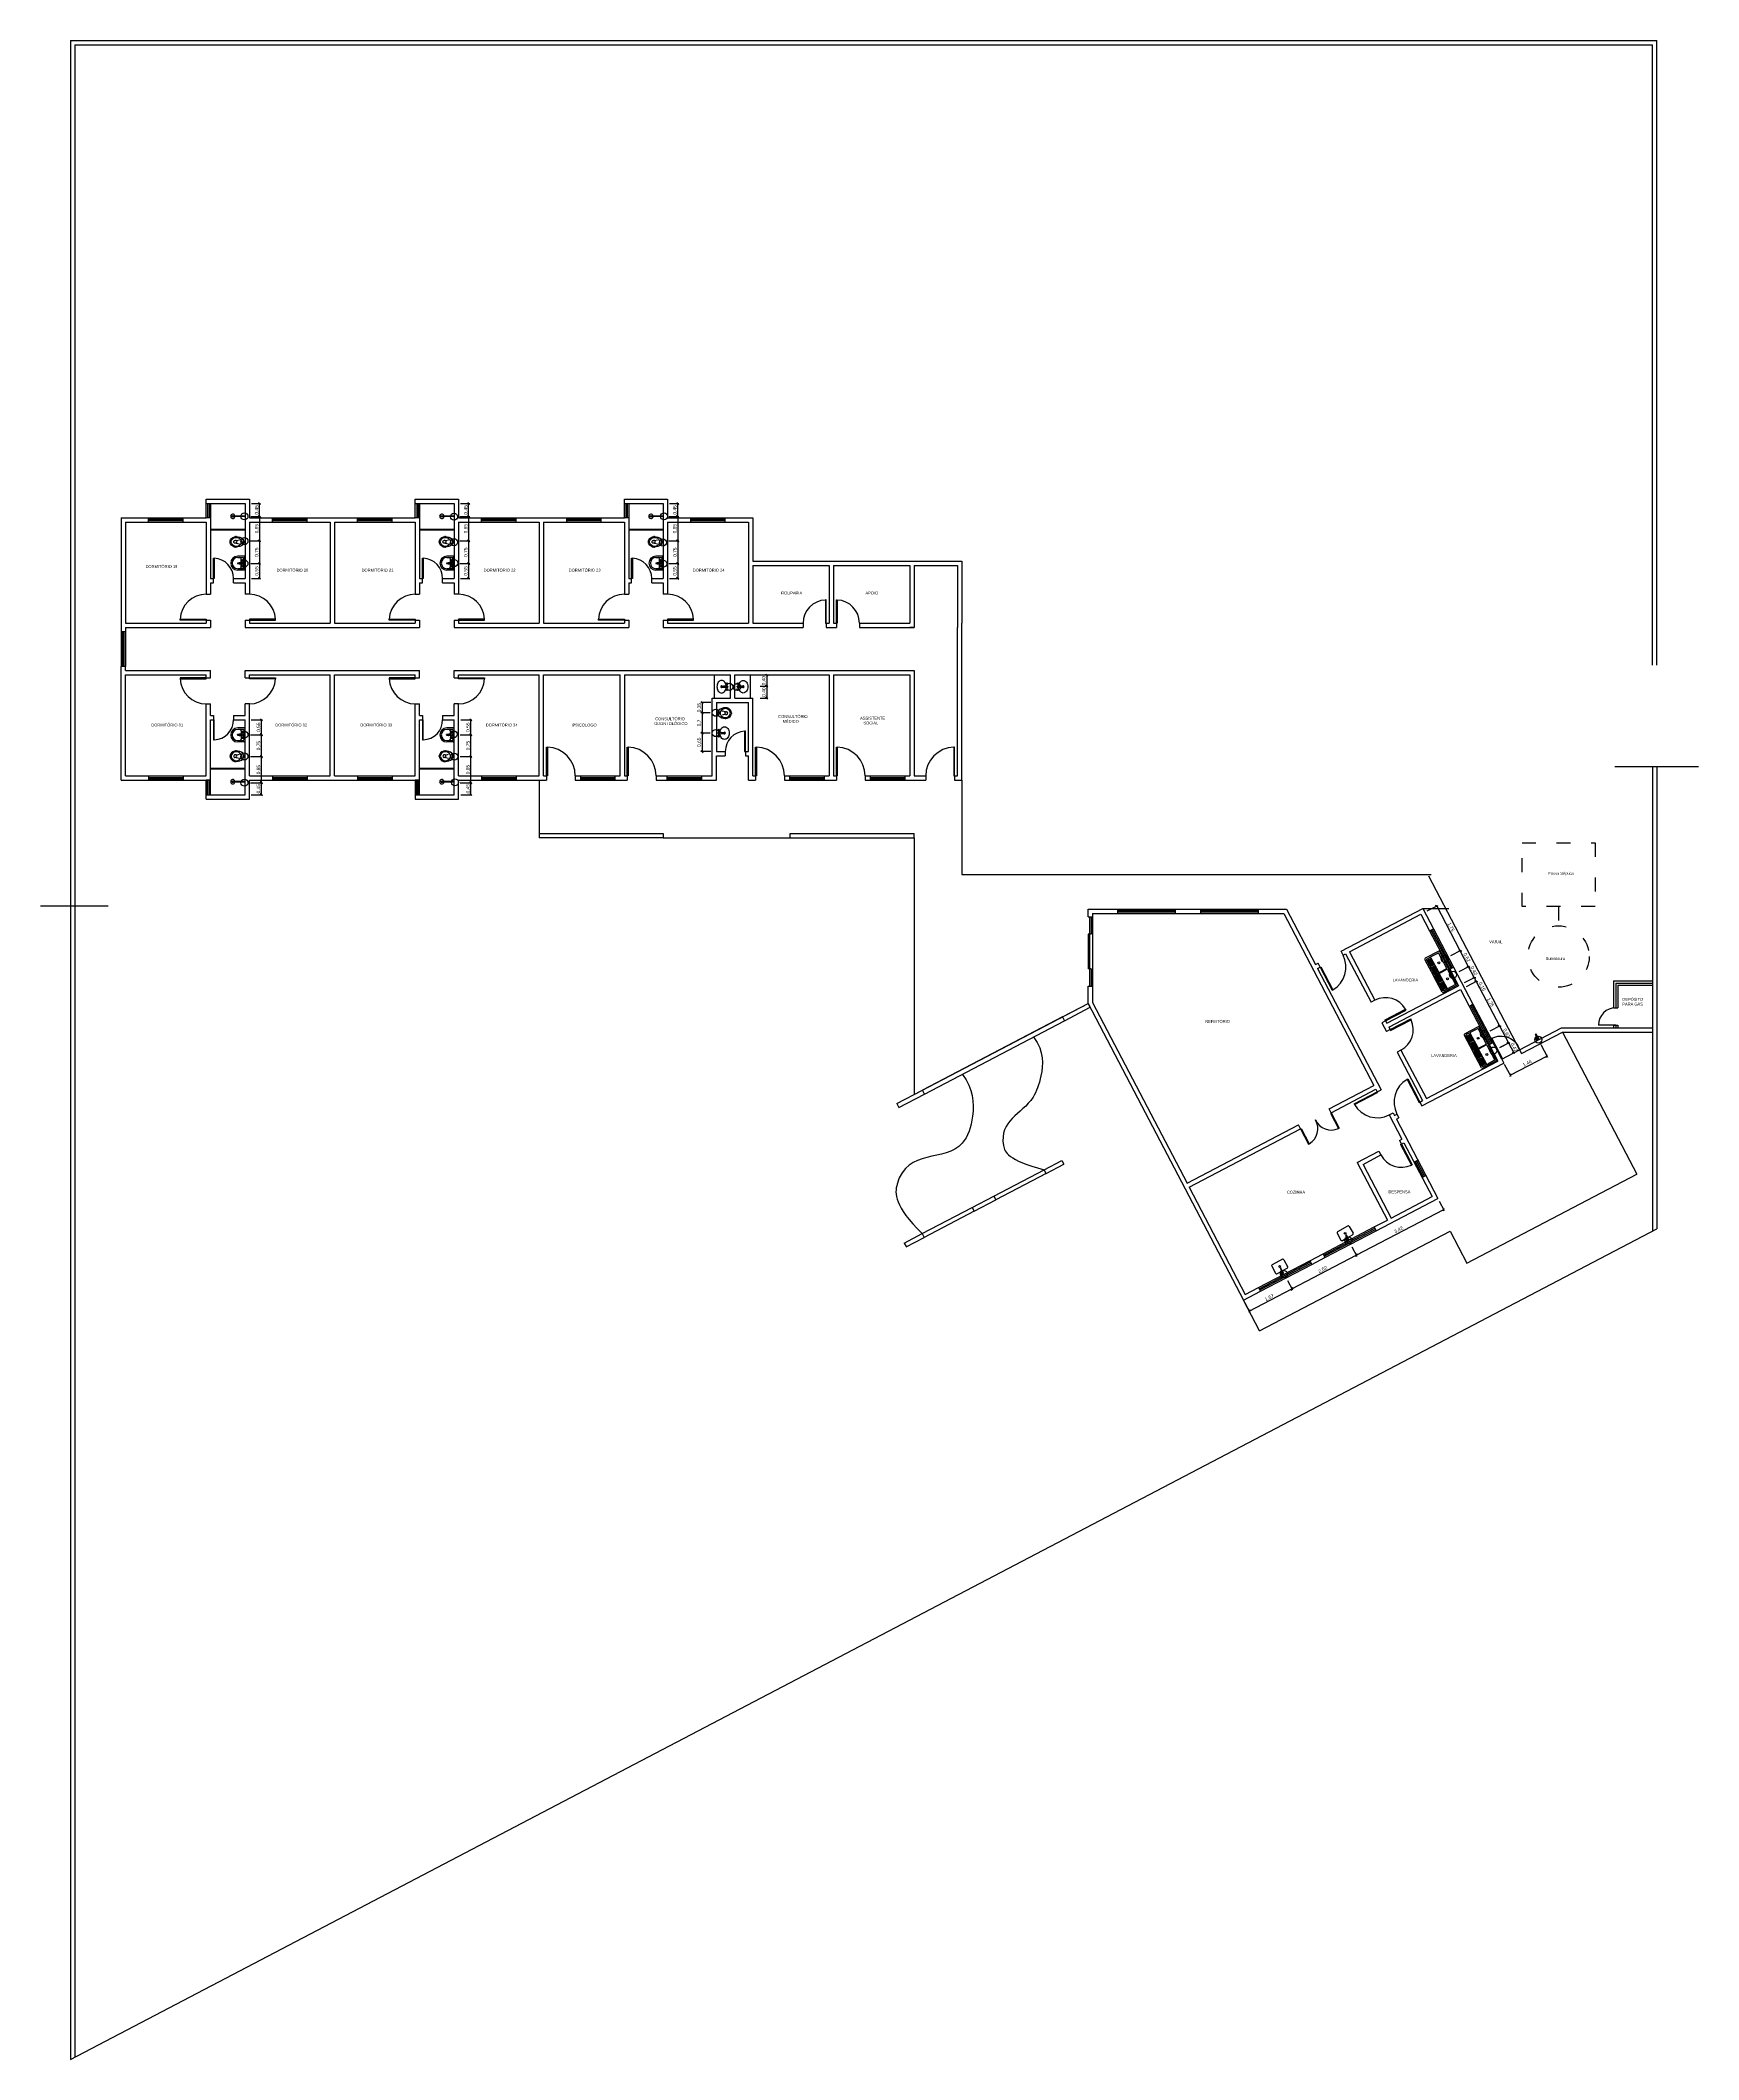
# Model space of a CAD drawing. Header units: millimetres. Extents: x 562 to 1062, y -27 to 300.
# Drawn here: x 776.4 to 833.9, y 199.8 to 269.8 of the extents above; entities that cross this region are included whole.
import ezdxf

# ---------------------------------------------------------------- set-up
doc = ezdxf.new("R2010")
doc.units = ezdxf.units.MM
doc.header["$LTSCALE"] = 0.04
doc.linetypes.add('ACAD_ISO03W100', pattern=[30, 12, -18])
for name, color, linetype in [('01', 1, 'Continuous'), ('02', 2, 'Continuous'), ('03', 3, 'Continuous'), ('05', 5, 'Continuous'), ('2', 2, 'Continuous'), ('BAN', 11, 'Continuous'), ('COZ', 1, 'Continuous'), ('TERRENO', 30, 'Continuous'), ('TRACEJADO', 7, 'ACAD_ISO03W100')]:
    doc.layers.add(name, color=color, linetype=linetype)
doc.styles.get("Standard").update_dxf_attribs({"font": 'arial.ttf'})
doc.dimstyles.new('ISO-25', dxfattribs={"dimscale": 0.03, "dimtxt": 4, "dimasz": 2.5, "dimexe": 1.25, "dimexo": 0.625, "dimtad": 1, "dimtxsty": 'Standard', "dimblk": 'OBLIQUE', "dimcen": 2.5, "dimadec": 3, "dimazin": 0, "dimtfac": 1, "dimtmove": 0, "dimatfit": 3, "dimldrblk": 'OBLIQUE', "dimfxl": 1, "dimarcsym": 0})

# ---------------------------------------------------------------- blocks, each defined once
blk = doc.blocks.new('V2_vaso5_T')
for p, q in [((0.011, 0.031), (0.011, 0)), ((0.039, 0.031), (0.039, 0)), ((0.041, 0.072), (0.072, 0.072)), ((0.056, 0.088), (0.056, 0.057)), ((0.285, 0.041), (0.173, 0.07)), ((0.288, 0.043), (0.322, 0.045)), ((0.011, -0.032), (0.011, 0)), ((0.039, -0.032), (0.039, 0)), ((0.041, -0.073), (0.072, -0.073)), ((0.056, -0.088), (0.056, -0.058)), ((0.286, -0.042), (0.173, -0.071)), ((0.288, -0.044), (0.322, -0.046))]:
    blk.add_line(p, q)
blk.add_lwpolyline([(0.01, 0.033, 0.868852), (-0.001, 0.031), (-0.001, 0), (-0.001, -0.032, 0.868852), (0.01, -0.034), (0.039, -0.034), (0.039, -0.074, 0.237631), (0.054, -0.103, 0.148029), (0.286, -0.185, 0.31016), (0.481, -0.066, 0.21646), (0.481, 0.065, 0.30817), (0.286, 0.184, 0.152934), (0.054, 0.102, 0.237634), (0.039, 0.073), (0.039, 0.033), (0.01, 0.033)], format="xyb")
for centre in [(0.056, 0.072), (0.056, -0.073)]:
    blk.add_circle(centre, 0.00512)
for centre, radius, start, end in [((0.222, 0), 0.117, 154.82339, 205.17661), ((0.282, -0.028), 0.183, 26.06623, 155.11826), ((0.306, 0.008), 0.0388, 117.15347, 192.77412), ((0.326, 0.004), 0.0411, 353.38385, 96.61615), ((0.345, 0), 0.115, 332.27758, 27.72242), ((0.282, 0.027), 0.183, 204.91383, 333.90168), ((0.314, -0.005), 0.0462, 173.95898, 235.98621), ((0.326, -0.005), 0.0412, 263.55086, 6.44914)]:
    blk.add_arc(centre, radius, start, end)
at = {"color": 0, "linetype": 'ByBlock'}
for p in [(0.295, 0.185), (-0.001, 0), (0.295, -0.185), (0.496, 0), (0.496, 0)]:
    blk.add_point(p, dxfattribs=at)
blk = doc.blocks.new('Piacoz-simples-pl')
at = {"layer": 'COZ'}
for p, q in [((0.051, 0), (0.051, 0.044)), ((0.066, 0.073), (0.073, 0.073)), ((0.066, 0.038), (0.073, 0.038)), ((0.066, 0.01), (0.236, 0.01)), ((0.081, 0.01), (0.081, 0.031)), ((0.086, 0.08), (0.123, 0.08)), ((0.086, 0.03), (0.123, 0.03)), ((0.14, 0.2), (0.14, 0.062)), ((0.14, 0.048), (0.14, 0.01)), ((0.45, 0.24), (0.18, 0.24)), ((0.49, -0.2), (0.49, 0.2)), ((0.066, -0.01), (0.236, -0.01)), ((0.14, -0.01), (0.14, -0.2)), ((0.45, -0.24), (0.18, -0.24))]:
    blk.add_line(p, q, dxfattribs=at)
blk.add_lwpolyline([(0.086, 0.08, 0.133256), (0.079, 0.078, 0.106756), (0.073, 0.073, 0.082828), (0.069, 0.065, 0.071352), (0.068, 0.055, 0.071352), (0.069, 0.045, 0.082828), (0.073, 0.037, 0.106756), (0.079, 0.032, 0.133256), (0.086, 0.03, 0.133256)], format="xyb", dxfattribs=at)
for points in [[(0.123, 0.03, 0.133256), (0.13, 0.032, 0.106756), (0.136, 0.037, 0.082828), (0.139, 0.045, 0.071352), (0.141, 0.055, 0.071352), (0.139, 0.065, 0.082828), (0.136, 0.073, 0.106756), (0.13, 0.078, 0.133256), (0.123, 0.08, 0.133256), (0.117, 0.078, 0.106756), (0.111, 0.073, 0.082828), (0.107, 0.065, 0.071352), (0.105, 0.055, 0.071352), (0.107, 0.045, 0.082828), (0.111, 0.037, 0.106756), (0.117, 0.032, 0.133256)], [(0.131, 0.063, 0.133256), (0.129, 0.062, 0.106756), (0.127, 0.06, 0.082828), (0.126, 0.058, 0.071352), (0.125, 0.055, 0.071352), (0.126, 0.052, 0.082828), (0.127, 0.05, 0.106756), (0.129, 0.048, 0.133256), (0.131, 0.048, 0.133256), (0.133, 0.048, 0.106756), (0.134, 0.05, 0.082828), (0.135, 0.052, 0.071352), (0.136, 0.055, 0.071352), (0.135, 0.058, 0.082828), (0.134, 0.06, 0.106756), (0.133, 0.062, 0.133256)]]:
    blk.add_lwpolyline(points, format="xyb", close=True, dxfattribs=at)
blk.add_circle((0.315, 0), 0.03, dxfattribs=at)
for centre, radius, start, end in [((0.066, 0.055), 0.035, 45.58469, 244.62307), ((0.066, 0.055), 0.0175, 90, 204.61998), ((0.041, 0.044), 0.01, 0, 24.61998), ((0.066, 0.055), 0.0175, 211.00272, 270), ((0.066, 0), 0.015, 41.81031, 318.18969), ((0.066, 0), 0.01, 90.00021, 270.00021), ((0.066, 0.055), 0.035, 295.37693, 314.41531), ((0.18, 0.2), 0.04, 90, 180), ((0.236, 0), 0.0125, 233.1301, 126.8699), ((0.236, 0), 0.01, 270.00012, 90.00012), ((0.45, 0.2), 0.04, 0, 90), ((0.18, -0.2), 0.04, 180, 270), ((0.45, -0.2), 0.04, 270, 0)]:
    blk.add_arc(centre, radius, start, end, dxfattribs=at)
blk = doc.blocks.new('_Oblique')
at = {"layer": 'TRACEJADO', "color": 0, "lineweight": -2}
blk.add_line((-0.5, -0.5), (0.5, 0.5), dxfattribs=at)
blk = doc.blocks.new('*D415')
at = {"layer": 'BAN', "color": 0}
for p, q in [((783.735, 253.274), (784.079, 253.274)), ((784.041, 253.274), (784.041, 252.423)), ((783.731, 252.423), (784.079, 252.423))]:
    blk.add_line(p, q, dxfattribs=at)
at = {"layer": 'Defpoints', "color": 0}
for p in [(783.716, 253.274), (783.712, 252.423), (784.041, 252.423)]:
    blk.add_point(p, dxfattribs=at)
at = {"layer": 'BAN', "color": 0, "xscale": 0.075, "yscale": 0.075, "zscale": 0.075}
for p, rotation in [((784.041, 253.274), 90), ((784.041, 252.423), 270)]:
    blk.add_blockref('_Oblique', p, dxfattribs=dict(at, rotation=rotation))
at = {"layer": 'BAN', "color": 0, "insert": (783.95, 252.849), "char_height": 0.12, "attachment_point": 5, "rotation": 90}
blk.add_mtext('0,85', dxfattribs=at)
blk = doc.blocks.new('*D416')
at = {"layer": 'BAN', "color": 0}
for p, q in [((783.731, 252.423), (784.079, 252.423)), ((784.041, 252.423), (784.041, 251.641)), ((783.735, 251.641), (784.079, 251.641))]:
    blk.add_line(p, q, dxfattribs=at)
at = {"layer": 'Defpoints', "color": 0}
for p in [(783.712, 252.423), (783.716, 251.641), (784.041, 251.641)]:
    blk.add_point(p, dxfattribs=at)
at = {"layer": 'BAN', "color": 0, "xscale": 0.075, "yscale": 0.075, "zscale": 0.075}
for p, rotation in [((784.041, 252.423), 90), ((784.041, 251.641), 270)]:
    blk.add_blockref('_Oblique', p, dxfattribs=dict(at, rotation=rotation))
at = {"layer": 'BAN', "color": 0, "insert": (783.95, 252.032), "char_height": 0.12, "attachment_point": 5, "rotation": 90}
blk.add_mtext('0,75', dxfattribs=at)
blk = doc.blocks.new('*D417')
at = {"layer": 'BAN', "color": 0, "lineweight": -2}
for p, q in [((783.758, 253.726), (784.079, 253.726)), ((784.041, 253.274), (784.041, 253.726)), ((783.735, 253.274), (784.079, 253.274))]:
    blk.add_line(p, q, dxfattribs=at)
at = {"layer": 'Defpoints', "color": 0}
for p in [(783.739, 253.726), (784.041, 253.726), (783.716, 253.274)]:
    blk.add_point(p, dxfattribs=at)
at = {"layer": 'BAN', "color": 0, "lineweight": -2, "xscale": 0.075, "yscale": 0.075, "zscale": 0.075}
for p, rotation in [((784.041, 253.726), 90), ((784.041, 253.274), 270)]:
    blk.add_blockref('_Oblique', p, dxfattribs=dict(at, rotation=rotation))
at = {"layer": 'BAN', "color": 0, "insert": (783.95, 253.5), "char_height": 0.12, "attachment_point": 5, "rotation": 90}
blk.add_mtext('0,45', dxfattribs=at)
blk = doc.blocks.new('*D418')
at = {"layer": 'BAN', "color": 0, "lineweight": -2}
for p, q in [((783.753, 251.641), (784.079, 251.641)), ((784.041, 251.641), (784.041, 251.126)), ((783.758, 251.126), (784.079, 251.126))]:
    blk.add_line(p, q, dxfattribs=at)
at = {"layer": 'Defpoints', "color": 0}
for p in [(783.735, 251.641), (783.739, 251.126), (784.041, 251.126)]:
    blk.add_point(p, dxfattribs=at)
at = {"layer": 'BAN', "color": 0, "lineweight": -2, "xscale": 0.075, "yscale": 0.075, "zscale": 0.075}
for p, rotation in [((784.041, 251.641), 90), ((784.041, 251.126), 270)]:
    blk.add_blockref('_Oblique', p, dxfattribs=dict(at, rotation=rotation))
at = {"layer": 'BAN', "color": 0, "insert": (783.95, 251.383), "char_height": 0.12, "attachment_point": 5, "rotation": 90}
blk.add_mtext('0,55', dxfattribs=at)
blk = doc.blocks.new('*D421')
at = {"layer": 'BAN', "color": 0, "lineweight": -2}
for p, q in [((791.008, 253.726), (791.329, 253.726)), ((791.291, 253.274), (791.291, 253.726)), ((790.985, 253.274), (791.329, 253.274))]:
    blk.add_line(p, q, dxfattribs=at)
at = {"layer": 'Defpoints', "color": 0}
for p in [(790.989, 253.726), (791.291, 253.726), (790.966, 253.274)]:
    blk.add_point(p, dxfattribs=at)
at = {"layer": 'BAN', "color": 0, "lineweight": -2, "xscale": 0.075, "yscale": 0.075, "zscale": 0.075}
for p, rotation in [((791.291, 253.726), 90), ((791.291, 253.274), 270)]:
    blk.add_blockref('_Oblique', p, dxfattribs=dict(at, rotation=rotation))
at = {"layer": 'BAN', "color": 0, "insert": (791.2, 253.5), "char_height": 0.12, "attachment_point": 5, "rotation": 90}
blk.add_mtext('0,45', dxfattribs=at)
blk = doc.blocks.new('*D419')
at = {"layer": 'BAN', "color": 0}
for p, q in [((790.985, 253.274), (791.329, 253.274)), ((791.291, 253.274), (791.291, 252.423)), ((790.981, 252.423), (791.329, 252.423))]:
    blk.add_line(p, q, dxfattribs=at)
at = {"layer": 'Defpoints', "color": 0}
for p in [(790.966, 253.274), (790.962, 252.423), (791.291, 252.423)]:
    blk.add_point(p, dxfattribs=at)
at = {"layer": 'BAN', "color": 0, "xscale": 0.075, "yscale": 0.075, "zscale": 0.075}
for p, rotation in [((791.291, 253.274), 90), ((791.291, 252.423), 270)]:
    blk.add_blockref('_Oblique', p, dxfattribs=dict(at, rotation=rotation))
at = {"layer": 'BAN', "color": 0, "insert": (791.2, 252.849), "char_height": 0.12, "attachment_point": 5, "rotation": 90}
blk.add_mtext('0,85', dxfattribs=at)
blk = doc.blocks.new('*D420')
at = {"layer": 'BAN', "color": 0}
for p, q in [((790.981, 252.423), (791.329, 252.423)), ((791.291, 252.423), (791.291, 251.641)), ((790.985, 251.641), (791.329, 251.641))]:
    blk.add_line(p, q, dxfattribs=at)
at = {"layer": 'Defpoints', "color": 0}
for p in [(790.962, 252.423), (790.966, 251.641), (791.291, 251.641)]:
    blk.add_point(p, dxfattribs=at)
at = {"layer": 'BAN', "color": 0, "xscale": 0.075, "yscale": 0.075, "zscale": 0.075}
for p, rotation in [((791.291, 252.423), 90), ((791.291, 251.641), 270)]:
    blk.add_blockref('_Oblique', p, dxfattribs=dict(at, rotation=rotation))
at = {"layer": 'BAN', "color": 0, "insert": (791.2, 252.032), "char_height": 0.12, "attachment_point": 5, "rotation": 90}
blk.add_mtext('0,75', dxfattribs=at)
blk = doc.blocks.new('*D422')
at = {"layer": 'BAN', "color": 0, "lineweight": -2}
for p, q in [((791.003, 251.641), (791.329, 251.641)), ((791.291, 251.641), (791.291, 251.126)), ((791.008, 251.126), (791.329, 251.126))]:
    blk.add_line(p, q, dxfattribs=at)
at = {"layer": 'Defpoints', "color": 0}
for p in [(790.985, 251.641), (790.989, 251.126), (791.291, 251.126)]:
    blk.add_point(p, dxfattribs=at)
at = {"layer": 'BAN', "color": 0, "lineweight": -2, "xscale": 0.075, "yscale": 0.075, "zscale": 0.075}
for p, rotation in [((791.291, 251.641), 90), ((791.291, 251.126), 270)]:
    blk.add_blockref('_Oblique', p, dxfattribs=dict(at, rotation=rotation))
at = {"layer": 'BAN', "color": 0, "insert": (791.2, 251.383), "char_height": 0.12, "attachment_point": 5, "rotation": 90}
blk.add_mtext('0,55', dxfattribs=at)
blk = doc.blocks.new('*D425')
at = {"layer": 'BAN', "color": 0, "lineweight": -2}
for p, q in [((798.258, 253.726), (798.579, 253.726)), ((798.541, 253.274), (798.541, 253.726)), ((798.235, 253.274), (798.579, 253.274))]:
    blk.add_line(p, q, dxfattribs=at)
at = {"layer": 'Defpoints', "color": 0}
for p in [(798.239, 253.726), (798.541, 253.726), (798.216, 253.274)]:
    blk.add_point(p, dxfattribs=at)
at = {"layer": 'BAN', "color": 0, "lineweight": -2, "xscale": 0.075, "yscale": 0.075, "zscale": 0.075}
for p, rotation in [((798.541, 253.726), 90), ((798.541, 253.274), 270)]:
    blk.add_blockref('_Oblique', p, dxfattribs=dict(at, rotation=rotation))
at = {"layer": 'BAN', "color": 0, "insert": (798.45, 253.5), "char_height": 0.12, "attachment_point": 5, "rotation": 90}
blk.add_mtext('0,45', dxfattribs=at)
blk = doc.blocks.new('*D423')
at = {"layer": 'BAN', "color": 0}
for p, q in [((798.235, 253.274), (798.579, 253.274)), ((798.541, 253.274), (798.541, 252.423)), ((798.231, 252.423), (798.579, 252.423))]:
    blk.add_line(p, q, dxfattribs=at)
at = {"layer": 'Defpoints', "color": 0}
for p in [(798.216, 253.274), (798.212, 252.423), (798.541, 252.423)]:
    blk.add_point(p, dxfattribs=at)
at = {"layer": 'BAN', "color": 0, "xscale": 0.075, "yscale": 0.075, "zscale": 0.075}
for p, rotation in [((798.541, 253.274), 90), ((798.541, 252.423), 270)]:
    blk.add_blockref('_Oblique', p, dxfattribs=dict(at, rotation=rotation))
at = {"layer": 'BAN', "color": 0, "insert": (798.45, 252.849), "char_height": 0.12, "attachment_point": 5, "rotation": 90}
blk.add_mtext('0,85', dxfattribs=at)
blk = doc.blocks.new('*D424')
at = {"layer": 'BAN', "color": 0}
for p, q in [((798.231, 252.423), (798.579, 252.423)), ((798.541, 252.423), (798.541, 251.641)), ((798.235, 251.641), (798.579, 251.641))]:
    blk.add_line(p, q, dxfattribs=at)
at = {"layer": 'Defpoints', "color": 0}
for p in [(798.212, 252.423), (798.216, 251.641), (798.541, 251.641)]:
    blk.add_point(p, dxfattribs=at)
at = {"layer": 'BAN', "color": 0, "xscale": 0.075, "yscale": 0.075, "zscale": 0.075}
for p, rotation in [((798.541, 252.423), 90), ((798.541, 251.641), 270)]:
    blk.add_blockref('_Oblique', p, dxfattribs=dict(at, rotation=rotation))
at = {"layer": 'BAN', "color": 0, "insert": (798.45, 252.032), "char_height": 0.12, "attachment_point": 5, "rotation": 90}
blk.add_mtext('0,75', dxfattribs=at)
blk = doc.blocks.new('*D426')
at = {"layer": 'BAN', "color": 0, "lineweight": -2}
for p, q in [((798.253, 251.641), (798.579, 251.641)), ((798.541, 251.641), (798.541, 251.126)), ((798.258, 251.126), (798.579, 251.126))]:
    blk.add_line(p, q, dxfattribs=at)
at = {"layer": 'Defpoints', "color": 0}
for p in [(798.235, 251.641), (798.239, 251.126), (798.541, 251.126)]:
    blk.add_point(p, dxfattribs=at)
at = {"layer": 'BAN', "color": 0, "lineweight": -2, "xscale": 0.075, "yscale": 0.075, "zscale": 0.075}
for p, rotation in [((798.541, 251.641), 90), ((798.541, 251.126), 270)]:
    blk.add_blockref('_Oblique', p, dxfattribs=dict(at, rotation=rotation))
at = {"layer": 'BAN', "color": 0, "insert": (798.45, 251.383), "char_height": 0.12, "attachment_point": 5, "rotation": 90}
blk.add_mtext('0,55', dxfattribs=at)
blk = doc.blocks.new('*D427')
at = {"layer": 'BAN', "color": 0, "lineweight": -2}
for p, q in [((783.729, 244.042), (784.142, 244.042)), ((783.753, 243.626), (784.142, 243.626)), ((784.105, 243.626), (784.105, 244.042))]:
    blk.add_line(p, q, dxfattribs=at)
at = {"layer": 'Defpoints', "color": 0}
for p in [(783.71, 244.042), (783.734, 243.626), (784.105, 244.042)]:
    blk.add_point(p, dxfattribs=at)
at = {"layer": 'BAN', "color": 0, "lineweight": -2, "xscale": 0.075, "yscale": 0.075, "zscale": 0.075}
for p, rotation in [((784.105, 244.042), 90), ((784.105, 243.626), 270)]:
    blk.add_blockref('_Oblique', p, dxfattribs=dict(at, rotation=rotation))
at = {"layer": 'BAN', "color": 0, "insert": (784.014, 243.834), "char_height": 0.12, "attachment_point": 5, "rotation": 90}
blk.add_mtext('0,45', dxfattribs=at)
blk = doc.blocks.new('*D428')
at = {"layer": 'BAN', "color": 0}
for p, q in [((783.729, 244.952), (784.142, 244.952)), ((784.105, 244.042), (784.105, 244.952)), ((783.729, 244.042), (784.142, 244.042))]:
    blk.add_line(p, q, dxfattribs=at)
at = {"layer": 'Defpoints', "color": 0}
for p in [(783.71, 244.952), (784.105, 244.952), (783.71, 244.042)]:
    blk.add_point(p, dxfattribs=at)
at = {"layer": 'BAN', "color": 0, "xscale": 0.075, "yscale": 0.075, "zscale": 0.075}
for p, rotation in [((784.105, 244.952), 90), ((784.105, 244.042), 270)]:
    blk.add_blockref('_Oblique', p, dxfattribs=dict(at, rotation=rotation))
at = {"layer": 'BAN', "color": 0, "insert": (784.014, 244.497), "char_height": 0.12, "attachment_point": 5, "rotation": 90}
blk.add_mtext('0,85', dxfattribs=at)
blk = doc.blocks.new('*D429')
at = {"layer": 'BAN', "color": 0}
for p, q in [((783.729, 245.706), (784.142, 245.706)), ((784.105, 244.952), (784.105, 245.706)), ((783.729, 244.952), (784.142, 244.952))]:
    blk.add_line(p, q, dxfattribs=at)
at = {"layer": 'Defpoints', "color": 0}
for p in [(783.71, 245.706), (784.105, 245.706), (783.71, 244.952)]:
    blk.add_point(p, dxfattribs=at)
at = {"layer": 'BAN', "color": 0, "xscale": 0.075, "yscale": 0.075, "zscale": 0.075}
for p, rotation in [((784.105, 245.706), 90), ((784.105, 244.952), 270)]:
    blk.add_blockref('_Oblique', p, dxfattribs=dict(at, rotation=rotation))
at = {"layer": 'BAN', "color": 0, "insert": (784.014, 245.329), "char_height": 0.12, "attachment_point": 5, "rotation": 90}
blk.add_mtext('0,75', dxfattribs=at)
blk = doc.blocks.new('*D430')
at = {"layer": 'BAN', "color": 0}
for p, q in [((783.729, 245.706), (784.142, 245.706)), ((783.753, 246.226), (784.142, 246.226)), ((784.105, 245.706), (784.105, 246.226))]:
    blk.add_line(p, q, dxfattribs=at)
at = {"layer": 'Defpoints', "color": 0}
for p in [(783.71, 245.706), (783.734, 246.226), (784.105, 246.226)]:
    blk.add_point(p, dxfattribs=at)
at = {"layer": 'BAN', "color": 0, "xscale": 0.075, "yscale": 0.075, "zscale": 0.075}
for p, rotation in [((784.105, 246.226), 90), ((784.105, 245.706), 270)]:
    blk.add_blockref('_Oblique', p, dxfattribs=dict(at, rotation=rotation))
at = {"layer": 'BAN', "color": 0, "insert": (784.014, 245.966), "char_height": 0.12, "attachment_point": 5, "rotation": 90}
blk.add_mtext('0,55', dxfattribs=at)
blk = doc.blocks.new('*D433')
at = {"layer": 'BAN', "color": 0}
for p, q in [((790.994, 245.706), (791.407, 245.706)), ((791.37, 244.952), (791.37, 245.706)), ((790.994, 244.952), (791.407, 244.952))]:
    blk.add_line(p, q, dxfattribs=at)
at = {"layer": 'Defpoints', "color": 0}
for p in [(790.975, 245.706), (791.37, 245.706), (790.975, 244.952)]:
    blk.add_point(p, dxfattribs=at)
at = {"layer": 'BAN', "color": 0, "xscale": 0.075, "yscale": 0.075, "zscale": 0.075}
for p, rotation in [((791.37, 245.706), 90), ((791.37, 244.952), 270)]:
    blk.add_blockref('_Oblique', p, dxfattribs=dict(at, rotation=rotation))
at = {"layer": 'BAN', "color": 0, "insert": (791.279, 245.329), "char_height": 0.12, "attachment_point": 5, "rotation": 90}
blk.add_mtext('0,75', dxfattribs=at)
blk = doc.blocks.new('*D434')
at = {"layer": 'BAN', "color": 0}
for p, q in [((790.994, 245.706), (791.407, 245.706)), ((791.018, 246.226), (791.407, 246.226)), ((791.37, 245.706), (791.37, 246.226))]:
    blk.add_line(p, q, dxfattribs=at)
at = {"layer": 'Defpoints', "color": 0}
for p in [(790.975, 245.706), (790.999, 246.226), (791.37, 246.226)]:
    blk.add_point(p, dxfattribs=at)
at = {"layer": 'BAN', "color": 0, "xscale": 0.075, "yscale": 0.075, "zscale": 0.075}
for p, rotation in [((791.37, 246.226), 90), ((791.37, 245.706), 270)]:
    blk.add_blockref('_Oblique', p, dxfattribs=dict(at, rotation=rotation))
at = {"layer": 'BAN', "color": 0, "insert": (791.279, 245.966), "char_height": 0.12, "attachment_point": 5, "rotation": 90}
blk.add_mtext('0,55', dxfattribs=at)
blk = doc.blocks.new('*D432')
at = {"layer": 'BAN', "color": 0}
for p, q in [((790.994, 244.952), (791.407, 244.952)), ((791.37, 244.042), (791.37, 244.952)), ((790.994, 244.042), (791.407, 244.042))]:
    blk.add_line(p, q, dxfattribs=at)
at = {"layer": 'Defpoints', "color": 0}
for p in [(790.975, 244.952), (791.37, 244.952), (790.975, 244.042)]:
    blk.add_point(p, dxfattribs=at)
at = {"layer": 'BAN', "color": 0, "xscale": 0.075, "yscale": 0.075, "zscale": 0.075}
for p, rotation in [((791.37, 244.952), 90), ((791.37, 244.042), 270)]:
    blk.add_blockref('_Oblique', p, dxfattribs=dict(at, rotation=rotation))
at = {"layer": 'BAN', "color": 0, "insert": (791.279, 244.497), "char_height": 0.12, "attachment_point": 5, "rotation": 90}
blk.add_mtext('0,85', dxfattribs=at)
blk = doc.blocks.new('*D431')
at = {"layer": 'BAN', "color": 0, "lineweight": -2}
for p, q in [((790.994, 244.042), (791.407, 244.042)), ((791.018, 243.626), (791.407, 243.626)), ((791.37, 243.626), (791.37, 244.042))]:
    blk.add_line(p, q, dxfattribs=at)
at = {"layer": 'Defpoints', "color": 0}
for p in [(790.975, 244.042), (790.999, 243.626), (791.37, 244.042)]:
    blk.add_point(p, dxfattribs=at)
at = {"layer": 'BAN', "color": 0, "lineweight": -2, "xscale": 0.075, "yscale": 0.075, "zscale": 0.075}
for p, rotation in [((791.37, 244.042), 90), ((791.37, 243.626), 270)]:
    blk.add_blockref('_Oblique', p, dxfattribs=dict(at, rotation=rotation))
at = {"layer": 'BAN', "color": 0, "insert": (791.279, 243.834), "char_height": 0.12, "attachment_point": 5, "rotation": 90}
blk.add_mtext('0,45', dxfattribs=at)
blk = doc.blocks.new('*D435')
at = {"layer": 'BAN', "color": 0, "lineweight": -2}
for p, q in [((799.693, 246.826), (799.347, 246.826)), ((799.661, 246.465), (799.347, 246.465)), ((799.384, 246.826), (799.384, 246.465))]:
    blk.add_line(p, q, dxfattribs=at)
at = {"layer": 'Defpoints', "color": 0}
for p in [(799.384, 246.465), (799.68, 246.465), (799.712, 246.826)]:
    blk.add_point(p, dxfattribs=at)
at = {"layer": 'BAN', "color": 0, "lineweight": -2, "xscale": 0.075, "yscale": 0.075, "zscale": 0.075}
for p, rotation in [((799.384, 246.826), 90), ((799.384, 246.465), 270)]:
    blk.add_blockref('_Oblique', p, dxfattribs=dict(at, rotation=rotation))
at = {"layer": 'BAN', "color": 0, "insert": (799.293, 246.646), "char_height": 0.12, "attachment_point": 5, "rotation": 90}
blk.add_mtext('0,35', dxfattribs=at)
blk = doc.blocks.new('*D436')
at = {"layer": 'BAN', "color": 0}
for p, q in [((799.661, 246.465), (799.347, 246.465)), ((799.384, 246.465), (799.384, 245.761)), ((799.661, 245.761), (799.347, 245.761))]:
    blk.add_line(p, q, dxfattribs=at)
at = {"layer": 'Defpoints', "color": 0}
for p in [(799.68, 246.465), (799.384, 245.761), (799.68, 245.761)]:
    blk.add_point(p, dxfattribs=at)
at = {"layer": 'BAN', "color": 0, "xscale": 0.075, "yscale": 0.075, "zscale": 0.075}
for p, rotation in [((799.384, 246.465), 90), ((799.384, 245.761), 270)]:
    blk.add_blockref('_Oblique', p, dxfattribs=dict(at, rotation=rotation))
at = {"layer": 'BAN', "color": 0, "insert": (799.293, 246.113), "char_height": 0.12, "attachment_point": 5, "rotation": 90}
blk.add_mtext('0,7', dxfattribs=at)
blk = doc.blocks.new('*D437')
at = {"layer": 'BAN', "color": 0}
for p, q in [((799.661, 245.761), (799.347, 245.761)), ((799.384, 245.761), (799.384, 245.126)), ((799.693, 245.126), (799.347, 245.126))]:
    blk.add_line(p, q, dxfattribs=at)
at = {"layer": 'Defpoints', "color": 0}
for p in [(799.68, 245.761), (799.384, 245.126), (799.712, 245.126)]:
    blk.add_point(p, dxfattribs=at)
at = {"layer": 'BAN', "color": 0, "xscale": 0.075, "yscale": 0.075, "zscale": 0.075}
for p, rotation in [((799.384, 245.761), 90), ((799.384, 245.126), 270)]:
    blk.add_blockref('_Oblique', p, dxfattribs=dict(at, rotation=rotation))
at = {"layer": 'BAN', "color": 0, "insert": (799.293, 245.443), "char_height": 0.12, "attachment_point": 5, "rotation": 90}
blk.add_mtext('0,65', dxfattribs=at)
blk = doc.blocks.new('*D438')
at = {"layer": 'BAN', "color": 0, "lineweight": -2}
for p, q in [((801.399, 247.385), (801.662, 247.385)), ((801.606, 247.776), (801.587, 247.776)), ((801.625, 247.776), (801.625, 247.385))]:
    blk.add_line(p, q, dxfattribs=at)
at = {"layer": 'Defpoints', "color": 0}
for p in [(801.381, 247.385), (801.625, 247.776), (801.625, 247.385)]:
    blk.add_point(p, dxfattribs=at)
at = {"layer": 'BAN', "color": 0, "lineweight": -2, "xscale": 0.075, "yscale": 0.075, "zscale": 0.075}
for p, rotation in [((801.625, 247.776), 90), ((801.625, 247.385), 270)]:
    blk.add_blockref('_Oblique', p, dxfattribs=dict(at, rotation=rotation))
at = {"layer": 'BAN', "color": 0, "insert": (801.534, 247.581), "char_height": 0.12, "attachment_point": 5, "rotation": 90}
blk.add_mtext('0,40', dxfattribs=at)
blk = doc.blocks.new('*D439')
at = {"layer": 'BAN', "color": 0}
for p, q in [((801.395, 247.387), (801.662, 247.387)), ((801.625, 247.387), (801.625, 246.976)), ((801.394, 246.976), (801.662, 246.976))]:
    blk.add_line(p, q, dxfattribs=at)
at = {"layer": 'Defpoints', "color": 0}
for p in [(801.376, 247.387), (801.376, 246.976), (801.625, 246.976)]:
    blk.add_point(p, dxfattribs=at)
at = {"layer": 'BAN', "color": 0, "xscale": 0.075, "yscale": 0.075, "zscale": 0.075}
for p, rotation in [((801.625, 247.387), 90), ((801.625, 246.976), 270)]:
    blk.add_blockref('_Oblique', p, dxfattribs=dict(at, rotation=rotation))
at = {"layer": 'BAN', "color": 0, "insert": (801.534, 247.182), "char_height": 0.12, "attachment_point": 5, "rotation": 90}
blk.add_mtext('0,40', dxfattribs=at)
blk = doc.blocks.new('*D440')
at = {"layer": 'BAN', "color": 0, "lineweight": -2}
for p, q in [((825.637, 237.494), (825.993, 237.68)), ((825.825, 237.114), (826.19, 237.305)), ((826.157, 237.288), (825.96, 237.663))]:
    blk.add_line(p, q, dxfattribs=at)
at = {"layer": 'Defpoints', "color": 0}
for p in [(825.621, 237.485), (825.96, 237.663), (825.808, 237.106)]:
    blk.add_point(p, dxfattribs=at)
at = {"layer": 'BAN', "color": 0, "lineweight": -2, "xscale": 0.075, "yscale": 0.075, "zscale": 0.075}
for p, rotation in [((825.96, 237.663), 117.6381895532777), ((826.157, 237.288), 297.6381895532777)]:
    blk.add_blockref('_Oblique', p, dxfattribs=dict(at, rotation=rotation))
at = {"layer": 'BAN', "color": 0, "insert": (826.139, 237.518), "char_height": 0.12, "attachment_point": 5, "rotation": 297.63819}
blk.add_mtext('0,42', dxfattribs=at)
blk = doc.blocks.new('*D441')
at = {"layer": 'BAN', "color": 0}
for p, q in [((825.351, 238.047), (825.705, 238.232)), ((825.96, 237.663), (825.672, 238.214)), ((825.637, 237.494), (825.993, 237.68))]:
    blk.add_line(p, q, dxfattribs=at)
at = {"layer": 'Defpoints', "color": 0}
for p in [(825.334, 238.038), (825.672, 238.214), (825.621, 237.485)]:
    blk.add_point(p, dxfattribs=at)
at = {"layer": 'BAN', "color": 0, "xscale": 0.075, "yscale": 0.075, "zscale": 0.075}
for p, rotation in [((825.672, 238.214), 117.6381895532777), ((825.96, 237.663), 297.6381895532777)]:
    blk.add_blockref('_Oblique', p, dxfattribs=dict(at, rotation=rotation))
at = {"layer": 'BAN', "color": 0, "insert": (825.896, 237.981), "char_height": 0.12, "attachment_point": 5, "rotation": 297.63819}
blk.add_mtext('0,62', dxfattribs=at)
blk = doc.blocks.new('*D442')
at = {"layer": 'BAN', "color": 0}
for p, q in [((824.526, 239.595), (824.891, 239.786)), ((825.672, 238.214), (824.858, 239.768)), ((825.351, 238.047), (825.705, 238.232))]:
    blk.add_line(p, q, dxfattribs=at)
at = {"layer": 'Defpoints', "color": 0}
for p in [(824.51, 239.586), (824.858, 239.768), (825.334, 238.038)]:
    blk.add_point(p, dxfattribs=at)
at = {"layer": 'BAN', "color": 0, "xscale": 0.075, "yscale": 0.075, "zscale": 0.075}
for p, rotation in [((824.858, 239.768), 117.6381895532777), ((825.672, 238.214), 297.6381895532777)]:
    blk.add_blockref('_Oblique', p, dxfattribs=dict(at, rotation=rotation))
at = {"layer": 'BAN', "color": 0, "insert": (825.345, 239.034), "char_height": 0.12, "attachment_point": 5, "rotation": 297.63819}
blk.add_mtext('1,75', dxfattribs=at)
blk = doc.blocks.new('*D443')
at = {"layer": 'BAN', "color": 0, "lineweight": -2}
for p, q in [((825.895, 236.981), (826.259, 237.172)), ((826.226, 237.155), (827.036, 235.609)), ((826.71, 235.439), (827.069, 235.627))]:
    blk.add_line(p, q, dxfattribs=at)
at = {"layer": 'Defpoints', "color": 0}
for p in [(825.878, 236.973), (826.693, 235.43), (827.036, 235.609)]:
    blk.add_point(p, dxfattribs=at)
at = {"layer": 'BAN', "color": 0, "lineweight": -2, "xscale": 0.075, "yscale": 0.075, "zscale": 0.075}
for p, rotation in [((826.226, 237.155), 117.6381895532777), ((827.036, 235.609), 297.6381895532777)]:
    blk.add_blockref('_Oblique', p, dxfattribs=dict(at, rotation=rotation))
at = {"layer": 'BAN', "color": 0, "insert": (826.711, 236.424), "char_height": 0.12, "attachment_point": 5, "rotation": 297.63819}
blk.add_mtext('1,75', dxfattribs=at)
blk = doc.blocks.new('*D444')
at = {"layer": 'BAN', "color": 0}
for p, q in [((826.71, 235.439), (827.069, 235.627)), ((827.036, 235.609), (827.343, 235.023)), ((827.056, 234.872), (827.376, 235.04))]:
    blk.add_line(p, q, dxfattribs=at)
at = {"layer": 'Defpoints', "color": 0}
for p in [(826.693, 235.43), (827.04, 234.864), (827.343, 235.023)]:
    blk.add_point(p, dxfattribs=at)
at = {"layer": 'BAN', "color": 0, "xscale": 0.075, "yscale": 0.075, "zscale": 0.075}
for p, rotation in [((827.036, 235.609), 117.6381895532777), ((827.343, 235.023), 297.6381895532777)]:
    blk.add_blockref('_Oblique', p, dxfattribs=dict(at, rotation=rotation))
at = {"layer": 'BAN', "color": 0, "insert": (827.27, 235.358), "char_height": 0.12, "attachment_point": 5, "rotation": 297.63819}
blk.add_mtext('0,62', dxfattribs=at)
blk = doc.blocks.new('*D445')
at = {"layer": 'BAN', "color": 0}
for p, q in [((827.04, 234.864), (827.376, 235.04)), ((827.343, 235.023), (827.525, 234.675)), ((827.509, 234.666), (827.492, 234.657))]:
    blk.add_line(p, q, dxfattribs=at)
at = {"layer": 'Defpoints', "color": 0}
for p in [(827.023, 234.855), (827.525, 234.675), (827.525, 234.675)]:
    blk.add_point(p, dxfattribs=at)
at = {"layer": 'BAN', "color": 0, "xscale": 0.075, "yscale": 0.075, "zscale": 0.075}
for p, rotation in [((827.343, 235.023), 117.6381895532777), ((827.525, 234.675), 297.6381895532777)]:
    blk.add_blockref('_Oblique', p, dxfattribs=dict(at, rotation=rotation))
at = {"layer": 'BAN', "color": 0, "insert": (827.535, 234.867), "char_height": 0.12, "attachment_point": 5, "rotation": 297.63819}
blk.add_mtext('0,42', dxfattribs=at)
blk = doc.blocks.new('*D446')
at = {"layer": 'BAN', "color": 0, "lineweight": -2}
for p, q in [((825.842, 237.123), (826.19, 237.305)), ((825.911, 236.99), (826.259, 237.172)), ((826.157, 237.288), (826.226, 237.155)), ((826.226, 237.155), (826.423, 236.778))]:
    blk.add_line(p, q, dxfattribs=at)
at = {"layer": 'Defpoints', "color": 0}
for p in [(825.825, 237.114), (825.895, 236.981), (826.226, 237.155)]:
    blk.add_point(p, dxfattribs=at)
at = {"layer": 'BAN', "color": 0, "lineweight": -2, "xscale": 0.075, "yscale": 0.075, "zscale": 0.075}
for p, rotation in [((826.157, 237.288), 117.6381895532777), ((826.226, 237.155), 297.6381895532777)]:
    blk.add_blockref('_Oblique', p, dxfattribs=dict(at, rotation=rotation))
at = {"layer": 'BAN', "color": 0, "insert": (826.423, 236.976), "char_height": 0.12, "attachment_point": 5, "rotation": 297.63819}
blk.add_mtext('0,15', dxfattribs=at)
blk = doc.blocks.new('*D447')
at = {"layer": 'BAN', "color": 0, "lineweight": -2}
for p, q in [((827.404, 233.898), (828.678, 234.565)), ((828.471, 234.961), (828.696, 234.531)), ((827.201, 234.286), (827.422, 233.864))]:
    blk.add_line(p, q, dxfattribs=at)
at = {"layer": 'Defpoints', "color": 0}
for p in [(828.462, 234.977), (828.678, 234.565), (827.192, 234.303)]:
    blk.add_point(p, dxfattribs=at)
at = {"layer": 'BAN', "color": 0, "lineweight": -2, "xscale": 0.075, "yscale": 0.075, "zscale": 0.075}
for p, rotation in [((828.678, 234.565), 27.63818955327769), ((827.404, 233.898), 207.6381895532777)]:
    blk.add_blockref('_Oblique', p, dxfattribs=dict(at, rotation=rotation))
at = {"layer": 'BAN', "color": 0, "insert": (827.999, 234.312), "char_height": 0.12, "attachment_point": 5, "rotation": 27.63819}
blk.add_mtext('1,44', dxfattribs=at)
blk = doc.blocks.new('*D448')
at = {"layer": 'BAN', "color": 0, "lineweight": -2}
for p, q in [((818.357, 225.719), (819.837, 226.494)), ((819.684, 226.785), (819.854, 226.461)), ((818.205, 226.01), (818.375, 225.686))]:
    blk.add_line(p, q, dxfattribs=at)
at = {"layer": 'Defpoints', "color": 0}
for p in [(819.676, 226.802), (819.837, 226.494), (818.196, 226.027)]:
    blk.add_point(p, dxfattribs=at)
at = {"layer": 'BAN', "color": 0, "lineweight": -2, "xscale": 0.075, "yscale": 0.075, "zscale": 0.075}
for p, rotation in [((819.837, 226.494), 27.63818955327769), ((818.357, 225.719), 207.6381895532777)]:
    blk.add_blockref('_Oblique', p, dxfattribs=dict(at, rotation=rotation))
at = {"layer": 'BAN', "color": 0, "insert": (819.055, 226.187), "char_height": 0.12, "attachment_point": 5, "rotation": 27.63819}
blk.add_mtext('1,67', dxfattribs=at)
blk = doc.blocks.new('*D449')
at = {"layer": 'BAN', "color": 0}
for p, q in [((819.837, 226.494), (822.069, 227.663)), ((821.917, 227.954), (822.086, 227.63)), ((819.684, 226.785), (819.854, 226.461))]:
    blk.add_line(p, q, dxfattribs=at)
at = {"layer": 'Defpoints', "color": 0}
for p in [(821.908, 227.971), (822.069, 227.663), (819.676, 226.802)]:
    blk.add_point(p, dxfattribs=at)
at = {"layer": 'BAN', "color": 0, "xscale": 0.075, "yscale": 0.075, "zscale": 0.075}
for p, rotation in [((822.069, 227.663), 27.63818955327769), ((819.837, 226.494), 207.6381895532777)]:
    blk.add_blockref('_Oblique', p, dxfattribs=dict(at, rotation=rotation))
at = {"layer": 'BAN', "color": 0, "insert": (820.911, 227.159), "char_height": 0.12, "attachment_point": 5, "rotation": 27.63819}
blk.add_mtext('2,52', dxfattribs=at)
blk = doc.blocks.new('*D450')
at = {"layer": 'BAN', "color": 0}
for p, q in [((822.069, 227.663), (825.098, 229.249)), ((824.945, 229.54), (825.115, 229.216)), ((821.917, 227.954), (822.086, 227.63))]:
    blk.add_line(p, q, dxfattribs=at)
at = {"layer": 'Defpoints', "color": 0}
for p in [(824.937, 229.556), (825.098, 229.249), (821.908, 227.971)]:
    blk.add_point(p, dxfattribs=at)
at = {"layer": 'BAN', "color": 0, "xscale": 0.075, "yscale": 0.075, "zscale": 0.075}
for p, rotation in [((825.098, 229.249), 27.63818955327769), ((822.069, 227.663), 207.6381895532777)]:
    blk.add_blockref('_Oblique', p, dxfattribs=dict(at, rotation=rotation))
at = {"layer": 'BAN', "color": 0, "insert": (823.541, 228.537), "char_height": 0.12, "attachment_point": 5, "rotation": 27.63819}
blk.add_mtext('3,42', dxfattribs=at)

msp = doc.modelspace()

# ---------------------------------------------------------------- linework, layer by layer
at = {"layer": '01'}
for p, q in [((831.033, 244.608), (833.938, 244.608)), ((778.795, 239.765), (776.442, 239.765)), ((824.933, 238.205), (824.461, 237.955)), ((825.27, 237.596), (824.949, 238.2)), ((824.446, 237.906), (824.745, 237.344)), ((825.043, 236.783), (824.745, 237.344)), ((825.247, 237.638), (825.568, 237.034)), ((825.563, 237.018), (825.091, 236.768)), ((825.813, 235.285), (826.111, 234.723)), ((826.299, 235.583), (825.828, 235.333)), ((826.636, 234.974), (826.316, 235.579)), ((826.409, 234.161), (826.111, 234.723)), ((826.614, 235.017), (826.934, 234.412)), ((827.111, 234.458), (827.731, 234.783)), ((826.929, 234.396), (826.458, 234.146))]:
    msp.add_line(p, q, dxfattribs=at)
for points in [[(824.671, 238.012), (824.652, 238.002, 0.414214), (824.647, 237.985), (824.654, 237.972), (824.915, 237.481), (824.922, 237.466, 0.414214), (824.939, 237.461), (824.958, 237.471)], [(824.96, 237.472), (825.189, 237.594, 0.414214), (825.199, 237.626), (824.935, 238.125, 0.414214), (824.903, 238.135), (824.673, 238.013)], [(824.643, 237.997), (824.516, 237.929, 0.414214), (824.506, 237.897)], [(824.506, 237.897), (824.77, 237.399, 0.414214), (824.802, 237.389), (824.93, 237.456, 0.414214)], [(824.534, 237.908), (824.659, 237.672, 0.414214)], [(824.544, 237.914), (824.67, 237.677, 0.414214)], [(824.576, 237.931), (824.702, 237.694, 0.414214)], [(824.586, 237.936), (824.712, 237.699, 0.414214)], [(824.619, 237.953), (824.744, 237.716, 0.414214)], [(824.629, 237.959), (824.754, 237.722, 0.414214)], [(824.669, 237.654), (824.794, 237.417, 0.414214)], [(824.679, 237.659), (824.805, 237.422, 0.414214)], [(824.711, 237.677), (824.837, 237.44, 0.414214)], [(824.721, 237.682), (824.847, 237.445, 0.414214)], [(824.754, 237.699), (824.879, 237.462, 0.414214)], [(824.764, 237.704), (824.889, 237.467, 0.414214)], [(825.068, 236.837), (824.804, 237.335, -0.414214), (824.814, 237.368), (824.941, 237.435, -0.414214)], [(824.958, 237.108), (824.833, 237.345, -0.414214)], [(824.968, 237.113), (824.843, 237.35, -0.414214)], [(825.001, 237.131), (824.875, 237.368, -0.414214)], [(825.011, 237.136), (824.885, 237.373, -0.414214)], [(825.043, 237.153), (824.917, 237.39, -0.414214)], [(825.053, 237.158), (824.928, 237.395, -0.414214)], [(825.256, 236.909), (825.237, 236.899, -0.414214), (825.221, 236.904), (825.214, 236.917), (824.953, 237.409), (824.945, 237.424, -0.414214), (824.95, 237.44), (824.969, 237.45)], [(824.971, 237.451), (825.201, 237.573, -0.414214), (825.233, 237.563), (825.497, 237.065, -0.414214), (825.487, 237.032), (825.258, 236.91)], [(825.093, 236.854), (824.968, 237.091, -0.414214)], [(825.103, 236.859), (824.978, 237.096, -0.414214)], [(825.136, 236.876), (825.01, 237.113, -0.414214)], [(825.146, 236.882), (825.02, 237.118, -0.414214)], [(825.178, 236.899), (825.052, 237.136, -0.414214)], [(825.188, 236.904), (825.063, 237.141, -0.414214)], [(825.228, 236.894), (825.101, 236.827, -0.414214), (825.068, 236.837)], [(826.009, 235.375), (825.882, 235.308, 0.414214), (825.872, 235.275)], [(825.872, 235.275), (826.136, 234.777, 0.414214), (826.169, 234.767), (826.296, 234.835, 0.414214)], [(825.9, 235.287), (826.026, 235.05, 0.414214)], [(825.91, 235.292), (826.036, 235.055, 0.414214)], [(825.942, 235.309), (826.068, 235.072, 0.414214)], [(825.953, 235.315), (826.078, 235.078, 0.414214)], [(825.985, 235.332), (826.111, 235.095, 0.414214)], [(825.995, 235.337), (826.121, 235.1, 0.414214)], [(826.037, 235.39), (826.018, 235.38, 0.414214), (826.013, 235.364), (826.02, 235.35), (826.281, 234.859), (826.289, 234.844, 0.414214), (826.305, 234.839), (826.324, 234.85)], [(826.326, 234.85), (826.556, 234.972, 0.414214), (826.566, 235.005), (826.301, 235.503, 0.414214), (826.269, 235.513), (826.039, 235.391)], [(826.035, 235.032), (826.161, 234.795, 0.414214)], [(826.045, 235.038), (826.171, 234.801, 0.414214)], [(826.077, 235.055), (826.203, 234.818, 0.414214)], [(826.088, 235.06), (826.213, 234.823, 0.414214)], [(826.12, 235.077), (826.246, 234.84, 0.414214)], [(826.13, 235.083), (826.256, 234.846, 0.414214)], [(826.434, 234.215), (826.17, 234.713, -0.414214), (826.18, 234.746), (826.307, 234.813, -0.414214)], [(826.325, 234.486), (826.199, 234.723, -0.414214)], [(826.335, 234.492), (826.209, 234.729, -0.414214)], [(826.367, 234.509), (826.241, 234.746, -0.414214)], [(826.377, 234.514), (826.252, 234.751, -0.414214)], [(826.41, 234.531), (826.284, 234.768, -0.414214)], [(826.42, 234.537), (826.294, 234.774, -0.414214)], [(826.622, 234.288), (826.603, 234.278, -0.414214), (826.587, 234.282), (826.58, 234.296), (826.319, 234.787), (826.311, 234.802, -0.414214), (826.316, 234.818), (826.336, 234.828)], [(826.337, 234.829), (826.567, 234.951, -0.414214), (826.599, 234.941), (826.864, 234.443, -0.414214), (826.854, 234.411), (826.624, 234.289)], [(826.545, 234.277), (826.419, 234.514, -0.414214)], [(826.555, 234.282), (826.429, 234.519, -0.414214)], [(826.46, 234.232), (826.334, 234.469, -0.414214)], [(826.47, 234.237), (826.344, 234.474, -0.414214)], [(826.502, 234.254), (826.376, 234.491, -0.414214)], [(826.512, 234.26), (826.387, 234.497, -0.414214)], [(826.594, 234.273), (826.467, 234.205, -0.414214), (826.434, 234.215)]]:
    msp.add_lwpolyline(points, format="xyb", dxfattribs=at)
for centre in [(824.929, 237.802), (825.227, 237.241), (826.296, 235.181), (826.594, 234.619)]:
    msp.add_circle(centre, 0.0336, dxfattribs=at)
for centre, radius, start, end in [((824.939, 238.195), 0.012, 27.94901, 117.94901), ((824.478, 237.923), 0.036, 117.94901, 207.94901), ((825.074, 236.799), 0.036, 207.94901, 297.94901), ((825.557, 237.029), 0.012, 297.94901, 27.94901), ((831.065, 235.642), 0.6, 90, 180), ((825.845, 235.301), 0.036, 117.94901, 207.94901), ((826.305, 235.573), 0.012, 27.94901, 117.94901), ((826.441, 234.178), 0.036, 207.94901, 297.94901), ((826.924, 234.407), 0.012, 297.94901, 27.94901)]:
    msp.add_arc(centre, radius, start, end, dxfattribs=at)
at = {"layer": '02'}
for p, q in [((782.24, 253.726), (782.24, 253.226)), ((782.29, 253.726), (782.29, 253.226)), ((789.49, 253.726), (789.49, 253.226)), ((789.54, 253.726), (789.54, 253.226)), ((796.74, 253.726), (796.74, 253.226)), ((796.79, 253.726), (796.79, 253.226)), ((780.19, 253.226), (781.39, 253.226)), ((780.19, 253.176), (781.39, 253.176)), ((780.19, 253.126), (781.39, 253.126)), ((780.19, 253.076), (781.39, 253.076)), ((784.49, 253.176), (785.69, 253.176)), ((784.49, 253.126), (785.69, 253.126)), ((787.44, 253.226), (788.64, 253.226)), ((787.44, 253.176), (788.64, 253.176)), ((787.44, 253.126), (788.64, 253.126)), ((787.44, 253.076), (788.64, 253.076)), ((791.74, 253.176), (792.94, 253.176)), ((791.74, 253.126), (792.94, 253.126)), ((794.69, 253.226), (795.89, 253.226)), ((794.69, 253.176), (795.89, 253.176)), ((794.69, 253.126), (795.89, 253.126)), ((794.69, 253.076), (795.89, 253.076)), ((798.99, 253.176), (800.19, 253.176)), ((798.99, 253.126), (800.19, 253.126)), ((782.47, 251.126), (782.44, 251.126)), ((789.72, 251.126), (789.69, 251.126)), ((796.97, 251.126), (796.94, 251.126)), ((779.24, 249.276), (779.24, 248.076)), ((779.29, 249.276), (779.29, 248.076)), ((779.34, 249.276), (779.34, 248.076)), ((779.39, 249.276), (779.39, 248.076)), ((782.19, 249.706), (782.19, 249.676)), ((783.69, 249.706), (783.69, 249.676)), ((783.69, 249.706), (783.69, 249.676)), ((789.44, 249.706), (789.44, 249.676)), ((790.94, 249.706), (790.94, 249.676)), ((790.94, 249.706), (790.94, 249.676)), ((796.69, 249.706), (796.69, 249.676)), ((798.19, 249.706), (798.19, 249.676)), ((798.19, 249.706), (798.19, 249.676)), ((782.19, 247.646), (782.19, 247.676)), ((783.69, 247.646), (783.69, 247.676)), ((783.69, 247.646), (783.69, 247.676)), ((789.44, 247.646), (789.44, 247.676)), ((790.94, 247.646), (790.94, 247.676)), ((790.94, 247.646), (790.94, 247.676)), ((782.47, 246.226), (782.44, 246.226)), ((789.72, 246.226), (789.69, 246.226)), ((780.19, 244.276), (781.39, 244.276)), ((780.19, 244.226), (781.39, 244.226)), ((780.19, 244.176), (781.39, 244.176)), ((780.19, 244.126), (781.39, 244.126)), ((782.24, 243.626), (782.24, 244.126)), ((782.29, 243.626), (782.29, 244.126)), ((784.49, 244.226), (785.69, 244.226)), ((784.49, 244.176), (785.69, 244.176)), ((787.44, 244.276), (788.64, 244.276)), ((787.44, 244.226), (788.64, 244.226)), ((787.44, 244.176), (788.64, 244.176)), ((787.44, 244.126), (788.64, 244.126)), ((789.49, 243.626), (789.49, 244.126)), ((789.54, 243.626), (789.54, 244.126)), ((791.74, 244.226), (792.94, 244.226)), ((791.74, 244.176), (792.94, 244.176)), ((793.74, 244.126), (793.74, 242.276)), ((808.39, 244.126), (808.39, 240.862)), ((798.04, 242.126), (802.44, 242.126)), ((806.74, 242.126), (806.74, 233.231)), ((808.39, 240.862), (824.66, 240.862)), ((824.572, 240.816), (827.731, 234.783)), ((813.8, 239.662), (815.8, 239.662)), ((813.8, 239.612), (815.8, 239.612)), ((813.8, 239.562), (815.8, 239.562)), ((813.8, 239.512), (815.8, 239.512)), ((816.68, 239.662), (818.68, 239.662)), ((816.68, 239.612), (818.68, 239.612)), ((816.68, 239.562), (818.68, 239.562)), ((816.68, 239.512), (818.68, 239.512)), ((824.374, 239.685), (825.277, 239.685)), ((812.87, 238.787), (812.77, 238.787)), ((812.77, 238.787), (812.77, 237.587)), ((812.82, 239.387), (812.82, 236.987)), ((812.87, 239.387), (812.87, 238.787)), ((812.92, 239.387), (812.92, 236.987)), ((824.612, 238.906), (825.308, 237.577)), ((824.657, 238.929), (825.353, 237.601)), ((824.701, 238.953), (825.397, 237.624)), ((824.745, 238.976), (825.441, 237.647)), ((812.82, 238.187), (812.77, 238.187)), ((812.87, 237.587), (812.77, 237.587)), ((812.87, 237.587), (812.87, 236.987)), ((830.99, 237.172), (832.34, 237.172)), ((830.99, 237.172), (830.99, 236.242)), ((831.14, 237.022), (832.34, 237.022)), ((831.14, 237.022), (831.14, 236.242)), ((806.74, 233.231), (812.77, 236.389)), ((823.069, 235.818), (823.778, 236.189)), ((823.083, 235.791), (823.792, 236.162)), ((823.792, 236.162), (823.778, 236.189)), ((825.981, 236.293), (826.677, 234.964)), ((826.025, 236.316), (826.721, 234.987)), ((826.069, 236.339), (826.765, 235.01)), ((826.114, 236.362), (826.81, 235.034)), ((830.99, 236.242), (831.14, 236.242)), ((823.083, 235.791), (823.069, 235.818)), ((823.245, 235.481), (823.954, 235.852)), ((823.259, 235.455), (823.245, 235.481)), ((823.259, 235.455), (823.968, 235.826)), ((823.968, 235.826), (823.954, 235.852)), ((829.218, 235.392), (831.796, 230.47)), ((830.99, 235.642), (830.99, 235.542)), ((830.99, 235.642), (831.14, 235.642)), ((831.14, 235.642), (831.14, 235.542)), ((825.904, 227.385), (831.796, 230.47)), ((777.49, 199.776), (832.49, 228.576)), ((818.714, 225.038), (825.322, 228.498)), ((820.914, 227.713), (822.686, 228.641)), ((820.937, 227.669), (822.709, 228.597)), ((820.96, 227.625), (822.732, 228.553)), ((820.983, 227.581), (822.755, 228.508)), ((825.322, 228.498), (825.904, 227.385)), ((818.681, 226.544), (820.453, 227.472)), ((818.705, 226.5), (820.476, 227.428)), ((818.728, 226.456), (820.5, 227.384)), ((818.751, 226.412), (820.523, 227.339)), ((818.714, 225.038), (818.157, 226.101))]:
    msp.add_line(p, q, dxfattribs=at)
at = {"layer": '02', "linetype": 'Continuous'}
for p, q in [((782.34, 252.826), (783.54, 252.826)), ((782.34, 252.806), (783.54, 252.806)), ((783.54, 253.286), (783.138, 253.286)), ((783.54, 253.266), (783.138, 253.266)), ((789.59, 252.826), (790.79, 252.826)), ((789.59, 252.806), (790.79, 252.806)), ((790.79, 253.286), (790.388, 253.286)), ((790.79, 253.266), (790.388, 253.266)), ((796.84, 252.826), (798.04, 252.826)), ((796.84, 252.806), (798.04, 252.806)), ((798.04, 253.286), (797.638, 253.286)), ((798.04, 253.266), (797.638, 253.266)), ((783.278, 251.648), (783.278, 251.656)), ((783.278, 251.648), (783.278, 251.639)), ((783.507, 251.896), (783.284, 251.896)), ((783.284, 251.847), (783.357, 251.847)), ((783.476, 251.461), (783.284, 251.461)), ((783.507, 251.411), (783.284, 251.411)), ((783.357, 251.847), (783.476, 251.847)), ((783.407, 251.666), (783.407, 251.797)), ((783.407, 251.511), (783.407, 251.629)), ((783.478, 251.648), (783.478, 251.666)), ((783.478, 251.648), (783.478, 251.63)), ((783.496, 251.481), (783.496, 251.827)), ((783.527, 251.431), (783.527, 251.876)), ((790.528, 251.648), (790.528, 251.656)), ((790.528, 251.648), (790.528, 251.639)), ((790.757, 251.896), (790.534, 251.896)), ((790.534, 251.847), (790.607, 251.847)), ((790.726, 251.461), (790.534, 251.461)), ((790.757, 251.411), (790.534, 251.411)), ((790.607, 251.847), (790.726, 251.847)), ((790.657, 251.666), (790.657, 251.797)), ((790.657, 251.511), (790.657, 251.629)), ((790.728, 251.648), (790.728, 251.666)), ((790.728, 251.648), (790.728, 251.63)), ((790.746, 251.481), (790.746, 251.827)), ((790.777, 251.431), (790.777, 251.876)), ((797.778, 251.648), (797.778, 251.656)), ((797.778, 251.648), (797.778, 251.639)), ((798.007, 251.896), (797.784, 251.896)), ((797.784, 251.847), (797.857, 251.847)), ((797.976, 251.461), (797.784, 251.461)), ((798.007, 251.411), (797.784, 251.411)), ((797.857, 251.847), (797.976, 251.847)), ((797.907, 251.666), (797.907, 251.797)), ((797.907, 251.511), (797.907, 251.629)), ((797.978, 251.648), (797.978, 251.666)), ((797.978, 251.648), (797.978, 251.63)), ((797.996, 251.481), (797.996, 251.827)), ((798.027, 251.431), (798.027, 251.876)), ((795.165, 244.276), (796.365, 244.276)), ((795.165, 244.226), (796.365, 244.226)), ((795.165, 244.176), (796.365, 244.176)), ((795.165, 244.126), (796.365, 244.126)), ((798.165, 244.276), (799.365, 244.276)), ((798.165, 244.226), (799.365, 244.226)), ((798.165, 244.176), (799.365, 244.176)), ((798.165, 244.126), (799.365, 244.126)), ((802.415, 244.276), (803.615, 244.276)), ((802.415, 244.226), (803.615, 244.226)), ((802.415, 244.176), (803.615, 244.176)), ((802.415, 244.126), (803.615, 244.126))]:
    msp.add_line(p, q, dxfattribs=at)
at = {"layer": '02', "linetype": 'Continuous', "extrusion": (0, 0, -1)}
msp.add_lwpolyline([(-827.111, 234.458), (-826.74, 235.167), (-826.767, 235.18), (-827.138, 234.472)], close=True, dxfattribs=at)
at = {"layer": '02', "linetype": 'Continuous'}
for centre, radius in [((783.11, 253.276), 0.03), ((790.36, 253.276), 0.03), ((797.61, 253.276), 0.03), ((783.448, 251.748), 0.035), ((783.448, 251.548), 0.035), ((783.448, 251.748), 0.025), ((783.448, 251.548), 0.025), ((783.448, 251.748), 0.024), ((783.448, 251.548), 0.024), ((790.698, 251.748), 0.035), ((790.698, 251.548), 0.035), ((790.698, 251.748), 0.025), ((790.698, 251.548), 0.025), ((790.698, 251.748), 0.024), ((790.698, 251.548), 0.024), ((797.948, 251.748), 0.035), ((797.948, 251.548), 0.035), ((797.948, 251.748), 0.025), ((797.948, 251.548), 0.025), ((797.948, 251.748), 0.024), ((797.948, 251.548), 0.024)]:
    msp.add_circle(centre, radius, dxfattribs=at)
for centre, radius, start, end in [((783.11, 253.276), 0.075, 7.66226, 352.33774), ((790.36, 253.276), 0.075, 7.66226, 352.33774), ((797.61, 253.276), 0.075, 7.66226, 352.33774), ((783.284, 251.654), 0.242, 90, 270), ((783.284, 251.654), 0.193, 90, 270), ((783.28, 251.656), 0.002, 94.83899, 180), ((783.28, 251.639), 0.002, 180, 265.16101), ((783.521, 248.818), 2.85, 90.88971, 94.83899), ((783.521, 254.477), 2.85, 265.16101, 269.11029), ((783.351, 251.649), 0.0225, 41.22337, 145.61809), ((783.351, 251.649), 0.0225, 224.22519, 308.92653), ((783.357, 251.797), 0.05, 0, 90), ((783.357, 251.511), 0.05, 270, 0), ((783.476, 251.827), 0.02, 0, 90), ((783.476, 251.666), 0.002, 0, 90.88971), ((783.476, 251.63), 0.002, 269.11029, 0), ((783.476, 251.481), 0.02, 270, 0), ((783.507, 251.876), 0.02, 0, 90), ((783.507, 251.431), 0.02, 270, 0), ((790.534, 251.654), 0.242, 90, 270), ((790.534, 251.654), 0.193, 90, 270), ((790.53, 251.656), 0.002, 94.83899, 180), ((790.53, 251.639), 0.002, 180, 265.16101), ((790.771, 248.818), 2.85, 90.88971, 94.83899), ((790.771, 254.477), 2.85, 265.16101, 269.11029), ((790.601, 251.649), 0.0225, 41.22337, 145.61809), ((790.601, 251.649), 0.0225, 224.22519, 308.92653), ((790.607, 251.797), 0.05, 0, 90), ((790.607, 251.511), 0.05, 270, 0), ((790.726, 251.827), 0.02, 0, 90), ((790.726, 251.666), 0.002, 0, 90.88971), ((790.726, 251.63), 0.002, 269.11029, 0), ((790.726, 251.481), 0.02, 270, 0), ((790.757, 251.876), 0.02, 0, 90), ((790.757, 251.431), 0.02, 270, 0), ((796.94, 251.126), 0.7, 0, 87.54371), ((797.784, 251.654), 0.242, 90, 270), ((797.784, 251.654), 0.193, 90, 270), ((797.78, 251.656), 0.002, 94.83899, 180), ((797.78, 251.639), 0.002, 180, 265.16101), ((798.021, 248.818), 2.85, 90.88971, 94.83899), ((798.021, 254.477), 2.85, 265.16101, 269.11029), ((797.851, 251.649), 0.0225, 41.22337, 145.61809), ((797.851, 251.649), 0.0225, 224.22519, 308.92653), ((797.857, 251.797), 0.05, 0, 90), ((797.857, 251.511), 0.05, 270, 0), ((797.976, 251.827), 0.02, 0, 90), ((797.976, 251.666), 0.002, 0, 90.88971), ((797.976, 251.63), 0.002, 269.11029, 0), ((797.976, 251.481), 0.02, 270, 0), ((798.007, 251.876), 0.02, 0, 90), ((798.007, 251.431), 0.02, 270, 0), ((796.69, 249.676), 0.9, 90, 178.08979), ((798.19, 249.676), 0.9, 1.91021, 90), ((803.69, 249.576), 0.8, 92.1491, 180), ((804.04, 249.576), 0.8, 360, 87.8509), ((790.94, 247.676), 0.9, 270, 358.08979), ((800.89, 245.126), 0.7, 92.45629, 180), ((793.99, 244.276), 1, 0, 88.28087), ((796.79, 244.276), 1, 0, 88.28087), ((801.24, 244.276), 1, 0, 88.28087), ((804.04, 244.276), 1, 0, 88.28087), ((823.083, 235.791), 0.8, 29.78729, 117.63819), ((823.245, 235.481), 0.8, 297.63819, 25.48909), ((820.134, 232.046), 0.601, 300.50059, 30.50059)]:
    msp.add_arc(centre, radius, start, end, dxfattribs=at)
at = {"layer": '02', "linetype": 'Continuous', "extrusion": (0, 0, -1)}
msp.add_arc((-827.083, 234.576), 0.682, 62.36181, 162.3149, dxfattribs=at)
at = {"layer": '02'}
for points in [[(810.892, 235.212), (811.251, 234.732), (811.174, 233.856), (810.714, 232.587), (809.483, 232.296), (809.973, 230.971), (811.243, 230.623)], [(808.416, 233.923), (808.775, 233.444), (808.859, 232.512), (808.227, 230.696), (806.159, 231.513), (806.035, 229.376), (807.015, 228.409)]]:
    msp.add_open_spline(points, degree=3, knots=[0.002109, 0.002109, 0.002109, 0.002109, 0.788794, 1.44822, 3.522511, 4.047492, 4.047492, 4.047492, 4.047492], dxfattribs=at)
at = {"layer": '03'}
for p, q in [((831.065, 237.097), (832.34, 237.097)), ((831.065, 237.097), (831.065, 236.242)), ((831.065, 235.642), (830.465, 235.642)), ((831.065, 235.642), (831.065, 235.542))]:
    msp.add_line(p, q, dxfattribs=at)
at = {"layer": '03', "extrusion": (0, 0, -1)}
for p, q in [((811.884, 235.925), (807.026, 233.381)), ((807.095, 233.248), (811.954, 235.792)), ((809.504, 229.712), (811.243, 230.623)), ((811.313, 230.49), (809.574, 229.579)), ((807.015, 228.409), (808.754, 229.319)), ((808.824, 229.187), (807.085, 228.276))]:
    msp.add_line(p, q, dxfattribs=at)
at = {"layer": '05'}
for p, q in [((777.49, 269.776), (777.49, 239.765)), ((777.64, 269.626), (777.64, 239.765)), ((782.19, 253.876), (783.69, 253.876)), ((782.19, 253.226), (782.19, 253.876)), ((782.19, 253.726), (782.34, 253.726)), ((782.34, 253.726), (782.34, 251.126)), ((782.34, 253.726), (783.54, 253.726)), ((783.54, 253.726), (783.54, 251.126)), ((783.69, 253.876), (783.69, 253.226)), ((789.44, 253.226), (789.44, 253.876)), ((789.44, 253.876), (790.94, 253.876)), ((789.44, 253.726), (789.59, 253.726)), ((789.59, 253.726), (789.59, 251.126)), ((789.59, 253.726), (790.79, 253.726)), ((790.79, 253.726), (790.79, 251.126)), ((790.94, 253.876), (790.94, 253.226)), ((796.69, 253.226), (796.69, 253.876)), ((796.69, 253.876), (798.19, 253.876)), ((796.69, 253.726), (796.84, 253.726)), ((796.84, 253.726), (796.84, 251.126)), ((796.84, 253.726), (798.04, 253.726)), ((798.04, 253.726), (798.04, 251.126)), ((798.19, 253.876), (798.19, 253.226)), ((779.24, 253.226), (779.24, 249.276)), ((779.24, 253.226), (780.19, 253.226)), ((779.39, 253.076), (779.39, 249.576)), ((779.39, 253.076), (780.19, 253.076)), ((780.19, 253.076), (780.19, 253.226)), ((781.39, 253.076), (781.39, 253.226)), ((781.39, 253.226), (782.19, 253.226)), ((781.39, 253.076), (782.19, 253.076)), ((782.34, 253.226), (782.19, 253.226)), ((782.19, 253.076), (782.19, 250.576)), ((783.69, 253.226), (784.49, 253.226)), ((783.69, 253.076), (783.69, 250.576)), ((783.69, 253.076), (784.49, 253.076)), ((784.49, 253.076), (784.49, 253.226)), ((785.69, 253.226), (786.64, 253.226)), ((785.69, 253.076), (785.69, 253.226)), ((785.69, 253.076), (786.49, 253.076)), ((786.49, 253.226), (787.44, 253.226)), ((786.49, 253.076), (786.49, 249.576)), ((786.49, 253.076), (786.49, 249.576)), ((786.64, 253.076), (786.64, 249.576)), ((786.64, 253.076), (786.64, 249.576)), ((786.64, 253.076), (787.44, 253.076)), ((787.44, 253.076), (787.44, 253.226)), ((788.64, 253.076), (788.64, 253.226)), ((788.64, 253.226), (789.44, 253.226)), ((788.64, 253.076), (789.44, 253.076)), ((789.59, 253.226), (789.44, 253.226)), ((789.44, 253.076), (789.44, 250.576)), ((790.94, 253.226), (791.74, 253.226)), ((790.94, 253.076), (790.94, 250.576)), ((790.94, 253.076), (791.74, 253.076)), ((791.74, 253.076), (791.74, 253.226)), ((792.94, 253.076), (792.94, 253.226)), ((792.94, 253.226), (793.89, 253.226)), ((792.94, 253.076), (793.74, 253.076)), ((793.74, 253.226), (794.69, 253.226)), ((793.74, 253.076), (793.74, 249.576)), ((793.89, 253.076), (793.89, 249.576)), ((793.89, 253.076), (794.69, 253.076)), ((794.69, 253.076), (794.69, 253.226)), ((795.89, 253.226), (796.69, 253.226)), ((795.89, 253.076), (795.89, 253.226)), ((795.89, 253.076), (796.69, 253.076)), ((796.84, 253.226), (796.69, 253.226)), ((796.69, 253.076), (796.69, 250.576)), ((798.19, 253.226), (798.99, 253.226)), ((798.19, 253.076), (798.19, 250.576)), ((798.19, 253.076), (798.99, 253.076)), ((798.99, 253.076), (798.99, 253.226)), ((800.19, 253.076), (800.19, 253.226)), ((800.19, 253.226), (801.14, 253.226)), ((800.19, 253.076), (800.99, 253.076)), ((800.99, 253.076), (800.99, 249.576)), ((801.14, 253.226), (801.14, 251.726)), ((801.14, 251.726), (808.39, 251.726)), ((801.14, 251.576), (803.79, 251.576)), ((801.14, 251.576), (801.14, 249.576)), ((803.79, 251.576), (803.79, 249.576)), ((803.94, 251.576), (806.59, 251.576)), ((803.94, 251.576), (803.94, 249.576)), ((806.59, 251.576), (806.59, 249.576)), ((806.74, 251.576), (806.74, 249.426)), ((806.74, 251.576), (808.24, 251.576)), ((808.24, 251.576), (808.24, 249.426)), ((808.39, 251.726), (808.39, 249.576)), ((782.34, 251.126), (782.44, 251.126)), ((782.34, 250.976), (782.44, 250.976)), ((782.34, 250.976), (782.34, 250.576)), ((782.44, 250.976), (782.44, 251.126)), ((783.14, 251.126), (783.54, 251.126)), ((783.14, 250.976), (783.14, 251.126)), ((783.14, 250.976), (783.54, 250.976)), ((783.54, 250.976), (783.54, 250.576)), ((789.59, 251.126), (789.69, 251.126)), ((789.59, 250.976), (789.69, 250.976)), ((789.59, 250.976), (789.59, 250.576)), ((789.69, 250.976), (789.69, 251.126)), ((790.39, 251.126), (790.79, 251.126)), ((790.39, 250.976), (790.39, 251.126)), ((790.39, 250.976), (790.79, 250.976)), ((790.79, 250.976), (790.79, 250.576)), ((796.84, 251.126), (796.94, 251.126)), ((796.84, 250.976), (796.94, 250.976)), ((796.84, 250.976), (796.84, 250.576)), ((796.94, 250.976), (796.94, 251.126)), ((797.64, 250.976), (797.64, 251.126)), ((797.64, 251.126), (798.04, 251.126)), ((797.64, 250.976), (798.04, 250.976)), ((798.04, 250.976), (798.04, 250.576)), ((782.19, 250.576), (782.34, 250.576)), ((783.69, 250.576), (783.54, 250.576)), ((789.44, 250.576), (789.59, 250.576)), ((790.94, 250.576), (790.79, 250.576)), ((796.69, 250.576), (796.84, 250.576)), ((798.19, 250.576), (798.04, 250.576)), ((779.39, 249.276), (779.24, 249.276)), ((779.39, 249.576), (782.19, 249.576)), ((779.39, 249.426), (782.34, 249.426)), ((779.39, 249.426), (779.39, 249.276)), ((782.19, 249.676), (782.19, 249.576)), ((782.19, 249.676), (782.34, 249.676)), ((782.34, 249.676), (782.34, 249.426)), ((783.54, 249.676), (783.69, 249.676)), ((783.54, 249.676), (783.54, 249.426)), ((783.54, 249.426), (783.69, 249.426)), ((783.64, 249.426), (786.64, 249.426)), ((783.69, 249.676), (783.69, 249.576)), ((783.69, 249.576), (786.49, 249.576)), ((786.64, 249.576), (789.44, 249.576)), ((786.64, 249.426), (789.59, 249.426)), ((789.44, 249.676), (789.59, 249.676)), ((789.44, 249.676), (789.44, 249.576)), ((789.59, 249.676), (789.59, 249.426)), ((790.79, 249.676), (790.79, 249.426)), ((790.79, 249.676), (790.94, 249.676)), ((790.79, 249.426), (790.94, 249.426)), ((790.89, 249.426), (793.89, 249.426)), ((790.94, 249.676), (790.94, 249.576)), ((790.94, 249.576), (793.74, 249.576)), ((793.89, 249.576), (796.69, 249.576)), ((793.89, 249.426), (796.84, 249.426)), ((796.69, 249.676), (796.69, 249.576)), ((796.69, 249.676), (796.84, 249.676)), ((796.84, 249.676), (796.84, 249.426)), ((798.04, 249.676), (798.04, 249.426)), ((798.04, 249.676), (798.19, 249.676)), ((798.04, 249.426), (798.19, 249.426)), ((798.14, 249.426), (802.89, 249.426)), ((798.19, 249.676), (798.19, 249.576)), ((798.19, 249.576), (800.99, 249.576)), ((801.14, 249.576), (802.89, 249.576)), ((802.89, 249.576), (802.89, 249.426)), ((803.69, 249.576), (803.79, 249.576)), ((803.69, 249.576), (803.69, 249.426)), ((803.69, 249.426), (804.04, 249.426)), ((803.94, 249.576), (804.04, 249.576)), ((804.04, 249.576), (804.04, 249.426)), ((804.84, 249.576), (806.59, 249.576)), ((804.84, 249.576), (804.84, 249.426)), ((804.84, 249.426), (806.74, 249.426)), ((806.74, 249.426), (806.59, 249.426)), ((808.24, 244.276), (808.24, 249.426)), ((808.39, 244.126), (808.39, 249.576)), ((779.24, 244.126), (779.24, 248.076)), ((779.39, 248.076), (779.24, 248.076)), ((779.39, 248.076), (779.24, 248.076)), ((779.39, 247.926), (779.39, 248.076)), ((779.39, 247.926), (782.34, 247.926)), ((782.34, 247.676), (782.34, 247.926)), ((783.54, 247.926), (783.69, 247.926)), ((783.54, 247.676), (783.54, 247.926)), ((783.64, 247.926), (786.64, 247.926)), ((786.64, 247.926), (789.59, 247.926)), ((789.59, 247.676), (789.59, 247.926)), ((790.79, 247.676), (790.79, 247.926)), ((790.79, 247.926), (790.94, 247.926)), ((790.89, 247.926), (793.89, 247.926)), ((793.89, 247.926), (806.74, 247.926)), ((806.74, 247.926), (806.74, 244.276)), ((779.39, 244.276), (779.39, 247.776)), ((779.39, 247.776), (782.19, 247.776)), ((782.19, 247.676), (782.19, 247.776)), ((782.19, 247.676), (782.34, 247.676)), ((783.54, 247.676), (783.69, 247.676)), ((783.69, 247.776), (786.49, 247.776)), ((783.69, 247.676), (783.69, 247.776)), ((786.49, 244.276), (786.49, 247.776)), ((786.49, 244.276), (786.49, 247.776)), ((786.64, 244.276), (786.64, 247.776)), ((786.64, 244.276), (786.64, 247.776)), ((786.64, 247.776), (789.44, 247.776)), ((789.44, 247.676), (789.44, 247.776)), ((789.44, 247.676), (789.59, 247.676)), ((790.79, 247.676), (790.94, 247.676)), ((790.94, 247.676), (790.94, 247.776)), ((790.94, 247.776), (793.74, 247.776)), ((793.74, 244.276), (793.74, 247.776)), ((793.89, 247.776), (796.54, 247.776)), ((793.89, 244.276), (793.89, 247.776)), ((796.54, 244.276), (796.54, 247.776)), ((796.69, 247.776), (796.69, 244.276)), ((796.69, 247.776), (800.365, 247.776)), ((800.365, 246.976), (800.365, 247.776)), ((800.515, 246.976), (800.515, 247.776)), ((800.515, 247.776), (803.79, 247.776)), ((803.79, 247.776), (803.79, 244.276)), ((803.94, 247.776), (803.94, 244.276)), ((803.94, 247.776), (806.59, 247.776)), ((806.59, 247.776), (806.59, 244.276)), ((782.19, 244.276), (782.19, 246.776)), ((782.19, 246.776), (782.34, 246.776)), ((782.34, 246.376), (782.34, 246.776)), ((783.54, 246.376), (783.54, 246.776)), ((783.69, 246.776), (783.54, 246.776)), ((783.69, 244.276), (783.69, 246.776)), ((789.44, 244.276), (789.44, 246.776)), ((789.44, 246.776), (789.59, 246.776)), ((789.59, 246.376), (789.59, 246.776)), ((790.79, 246.376), (790.79, 246.776)), ((790.94, 246.776), (790.79, 246.776)), ((790.94, 244.276), (790.94, 246.776)), ((799.74, 246.976), (800.365, 246.976)), ((799.74, 244.276), (799.74, 246.976)), ((799.89, 246.826), (799.89, 245.126)), ((799.89, 246.826), (800.99, 246.826)), ((800.515, 246.976), (801.14, 246.976)), ((800.99, 245.126), (800.99, 246.826)), ((801.14, 244.276), (801.14, 246.976)), ((782.34, 246.376), (782.44, 246.376)), ((782.34, 243.626), (782.34, 246.226)), ((782.34, 246.226), (782.44, 246.226)), ((782.44, 246.376), (782.44, 246.226)), ((783.14, 246.376), (783.14, 246.226)), ((783.14, 246.376), (783.54, 246.376)), ((783.14, 246.226), (783.54, 246.226)), ((783.54, 243.626), (783.54, 246.226)), ((789.59, 246.376), (789.69, 246.376)), ((789.59, 246.226), (789.69, 246.226)), ((789.59, 243.626), (789.59, 246.226)), ((789.69, 246.376), (789.69, 246.226)), ((790.39, 246.376), (790.39, 246.226)), ((790.39, 246.376), (790.79, 246.376)), ((790.39, 246.226), (790.79, 246.226)), ((790.79, 243.626), (790.79, 246.226)), ((799.89, 245.126), (800.19, 245.126)), ((800.19, 245.126), (800.19, 244.976)), ((800.89, 245.126), (800.99, 245.126)), ((800.89, 245.126), (800.89, 244.976)), ((799.89, 244.126), (799.89, 244.976)), ((799.89, 244.976), (800.19, 244.976)), ((800.89, 244.976), (800.99, 244.976)), ((800.99, 244.126), (800.99, 244.976)), ((832.34, 244.608), (832.34, 228.497)), ((832.49, 244.608), (832.49, 228.576)), ((779.24, 244.126), (780.19, 244.126)), ((779.39, 244.276), (780.19, 244.276)), ((780.19, 244.276), (780.19, 244.126)), ((781.39, 244.276), (781.39, 244.126)), ((781.39, 244.276), (782.19, 244.276)), ((781.39, 244.126), (782.19, 244.126)), ((782.19, 243.476), (782.19, 244.126)), ((782.34, 244.126), (782.19, 244.126)), ((782.19, 243.626), (782.34, 243.626)), ((782.34, 243.626), (783.54, 243.626)), ((783.69, 244.276), (784.49, 244.276)), ((783.69, 244.126), (784.49, 244.126)), ((783.69, 243.476), (783.69, 244.126)), ((784.49, 244.276), (784.49, 244.126)), ((785.69, 244.276), (786.49, 244.276)), ((785.69, 244.276), (785.69, 244.126)), ((785.69, 244.126), (786.64, 244.126)), ((786.49, 244.126), (787.44, 244.126)), ((786.64, 244.276), (787.44, 244.276)), ((787.44, 244.276), (787.44, 244.126)), ((788.64, 244.276), (788.64, 244.126)), ((788.64, 244.276), (789.44, 244.276)), ((788.64, 244.126), (789.44, 244.126)), ((789.59, 244.126), (789.44, 244.126)), ((789.44, 244.126), (789.44, 243.476)), ((789.44, 243.626), (789.59, 243.626)), ((789.59, 243.626), (790.79, 243.626)), ((790.94, 244.276), (791.74, 244.276)), ((790.94, 243.476), (790.94, 244.126)), ((790.94, 244.126), (791.74, 244.126)), ((791.74, 244.276), (791.74, 244.126)), ((792.94, 244.276), (792.94, 244.126)), ((792.94, 244.276), (793.74, 244.276)), ((792.94, 244.126), (793.89, 244.126)), ((793.74, 244.126), (793.99, 244.126)), ((793.89, 244.276), (793.99, 244.276)), ((793.99, 244.276), (793.99, 244.126)), ((794.99, 244.276), (795.165, 244.276)), ((794.99, 244.276), (794.99, 244.126)), ((794.99, 244.126), (795.165, 244.126)), ((795.165, 244.276), (795.165, 244.126)), ((796.365, 244.276), (796.54, 244.276)), ((796.365, 244.276), (796.365, 244.126)), ((796.365, 244.126), (796.79, 244.126)), ((796.69, 244.276), (796.79, 244.276)), ((796.79, 244.276), (796.79, 244.126)), ((797.79, 244.276), (798.165, 244.276)), ((797.79, 244.276), (797.79, 244.126)), ((797.79, 244.126), (798.165, 244.126)), ((798.165, 244.276), (798.165, 244.126)), ((799.365, 244.276), (799.74, 244.276)), ((799.365, 244.276), (799.365, 244.126)), ((799.365, 244.126), (799.89, 244.126)), ((800.99, 244.126), (801.24, 244.126)), ((801.14, 244.276), (801.24, 244.276)), ((801.24, 244.276), (801.24, 244.126)), ((802.24, 244.276), (802.24, 244.126)), ((802.24, 244.276), (802.415, 244.276)), ((802.24, 244.126), (802.415, 244.126)), ((802.415, 244.276), (802.415, 244.126)), ((803.615, 244.276), (803.79, 244.276)), ((803.615, 244.276), (803.615, 244.126)), ((803.615, 244.126), (804.04, 244.126)), ((803.94, 244.276), (804.04, 244.276)), ((804.04, 244.276), (804.04, 244.126)), ((805.04, 244.276), (805.215, 244.276)), ((805.04, 244.276), (805.04, 244.126)), ((805.04, 244.126), (805.215, 244.126)), ((805.215, 244.276), (805.215, 244.126)), ((806.415, 244.276), (806.59, 244.276)), ((806.415, 244.276), (806.415, 244.126)), ((806.415, 244.126), (807.14, 244.126)), ((806.74, 244.276), (807.14, 244.276)), ((807.14, 244.276), (807.14, 244.126)), ((808.14, 244.276), (808.24, 244.276)), ((808.14, 244.276), (808.14, 244.126)), ((808.14, 244.126), (808.39, 244.126)), ((782.19, 243.476), (783.69, 243.476)), ((789.44, 243.476), (790.94, 243.476)), ((793.74, 242.276), (798.04, 242.276)), ((793.74, 242.276), (793.74, 242.126)), ((798.04, 242.276), (798.04, 242.126)), ((802.44, 242.276), (806.74, 242.276)), ((802.44, 242.126), (802.44, 242.276)), ((806.74, 242.126), (806.74, 242.276)), ((798.04, 242.126), (793.74, 242.126)), ((802.44, 242.126), (806.74, 242.126)), ((812.77, 239.387), (812.77, 239.662)), ((812.77, 239.662), (813.8, 239.662)), ((812.92, 239.512), (813.8, 239.512)), ((812.92, 239.512), (812.92, 239.387)), ((813.8, 239.512), (813.8, 239.662)), ((815.8, 239.662), (816.68, 239.662)), ((815.8, 239.512), (815.8, 239.662)), ((815.8, 239.512), (816.68, 239.512)), ((816.68, 239.512), (816.68, 239.662)), ((818.68, 239.662), (819.645, 239.662)), ((818.68, 239.512), (818.68, 239.662)), ((818.68, 239.512), (819.554, 239.512)), ((819.554, 239.512), (822.678, 233.547)), ((819.645, 239.662), (820.653, 237.736)), ((821.539, 238.2), (824.374, 239.685)), ((821.83, 238.183), (824.311, 239.482)), ((824.311, 239.482), (824.612, 238.906)), ((824.374, 239.685), (824.745, 238.976)), ((812.77, 239.387), (812.92, 239.387)), ((824.612, 238.906), (824.745, 238.976)), ((821.609, 238.067), (821.539, 238.2)), ((821.609, 238.067), (821.698, 238.114)), ((821.698, 238.114), (822.579, 236.43)), ((821.83, 238.183), (822.712, 236.5)), ((820.653, 237.736), (820.742, 237.783)), ((820.723, 237.603), (820.812, 237.65)), ((820.723, 237.603), (822.926, 233.395)), ((820.812, 237.65), (820.742, 237.783)), ((825.308, 237.577), (825.441, 237.647)), ((825.308, 237.577), (825.61, 237.002)), ((825.441, 237.647), (826.114, 236.362)), ((812.77, 236.987), (812.92, 236.987)), ((812.77, 236.389), (812.77, 236.987)), ((812.92, 236.987), (812.92, 236.426)), ((823.129, 235.703), (825.61, 237.002)), ((823.199, 235.57), (825.679, 236.869)), ((825.679, 236.869), (825.981, 236.293)), ((811.884, 235.925), (812.77, 236.389)), ((811.884, 235.925), (811.954, 235.792)), ((811.954, 235.792), (812.84, 236.256)), ((812.77, 236.389), (814.748, 232.612)), ((812.84, 236.256), (812.77, 236.389)), ((812.92, 236.426), (816.203, 230.157)), ((822.712, 236.5), (822.579, 236.43)), ((825.981, 236.293), (826.114, 236.362)), ((823.083, 235.791), (822.95, 235.722)), ((822.95, 235.722), (823.112, 235.412)), ((823.083, 235.791), (823.129, 235.703)), ((823.245, 235.481), (823.112, 235.412)), ((823.199, 235.57), (823.245, 235.481)), ((827.731, 234.783), (829.181, 235.542)), ((827.801, 234.65), (829.218, 235.392)), ((829.181, 235.542), (832.34, 235.542)), ((829.218, 235.392), (832.34, 235.392)), ((823.616, 234.773), (823.483, 234.703)), ((823.483, 234.703), (824.365, 233.02)), ((823.616, 234.773), (824.498, 233.089)), ((826.677, 234.964), (826.81, 235.034)), ((826.677, 234.964), (826.978, 234.388)), ((826.81, 235.034), (827.111, 234.458)), ((827.731, 234.783), (827.801, 234.65)), ((824.346, 232.84), (827.181, 234.325)), ((824.498, 233.089), (826.978, 234.388)), ((827.111, 234.458), (827.181, 234.325)), ((806.14, 232.917), (807.026, 233.381)), ((806.209, 232.784), (807.095, 233.248)), ((807.095, 233.248), (807.026, 233.381)), ((821.127, 232.735), (822.678, 233.547)), ((821.197, 232.603), (822.747, 233.414)), ((822.747, 233.414), (822.794, 233.326)), ((822.794, 233.326), (822.926, 233.395)), ((806.14, 232.917), (806.209, 232.784)), ((814.748, 232.612), (818.157, 226.101)), ((821.197, 232.603), (821.127, 232.735)), ((823.211, 232.528), (823.344, 232.598)), ((823.211, 232.528), (823.652, 231.687)), ((823.344, 232.598), (823.39, 232.509)), ((823.39, 232.509), (823.479, 232.556)), ((823.46, 232.377), (823.549, 232.423)), ((823.479, 232.556), (823.549, 232.423)), ((824.276, 232.973), (824.365, 233.02)), ((824.276, 232.973), (824.346, 232.84)), ((816.203, 230.157), (820.064, 232.179)), ((816.272, 230.024), (820.134, 232.046)), ((820.134, 232.046), (820.064, 232.179)), ((823.46, 232.377), (824.898, 229.63)), ((822.101, 230.875), (822.854, 231.269)), ((822.304, 230.812), (822.924, 231.137)), ((822.854, 231.269), (822.924, 231.137)), ((823.563, 231.641), (823.652, 231.687)), ((823.563, 231.641), (823.633, 231.508)), ((823.633, 231.508), (823.721, 231.554)), ((823.721, 231.554), (824.696, 229.694)), ((811.243, 230.623), (811.863, 230.947)), ((811.313, 230.49), (811.243, 230.623)), ((811.313, 230.49), (811.933, 230.815)), ((811.863, 230.947), (811.933, 230.815)), ((822.101, 230.875), (823.145, 228.882)), ((822.304, 230.812), (823.278, 228.951)), ((824.069, 230.89), (824.202, 230.959)), ((824.348, 230.358), (824.481, 230.428)), ((808.754, 229.319), (809.504, 229.712)), ((809.504, 229.712), (809.574, 229.579)), ((816.272, 230.024), (818.221, 226.303)), ((822.755, 228.508), (824.898, 229.63)), ((823.278, 228.951), (824.696, 229.694)), ((808.754, 229.319), (808.824, 229.187)), ((808.824, 229.187), (809.574, 229.579)), ((806.395, 228.084), (807.015, 228.409)), ((806.465, 227.951), (807.085, 228.276)), ((807.015, 228.409), (807.085, 228.276)), ((822.686, 228.641), (823.145, 228.882)), ((822.686, 228.641), (822.755, 228.508)), ((806.395, 228.084), (806.459, 227.962)), ((820.453, 227.472), (820.914, 227.713)), ((820.523, 227.339), (820.983, 227.581)), ((820.914, 227.713), (820.983, 227.581)), ((820.453, 227.472), (820.523, 227.339)), ((818.157, 226.101), (818.751, 226.412)), ((818.221, 226.303), (818.681, 226.544)), ((818.681, 226.544), (818.751, 226.412))]:
    msp.add_line(p, q, dxfattribs=at)
at = {"layer": '2'}
for p, q in [((784.49, 253.226), (785.69, 253.226)), ((784.49, 253.076), (785.69, 253.076)), ((791.74, 253.226), (792.94, 253.226)), ((791.74, 253.076), (792.94, 253.076)), ((798.99, 253.226), (800.19, 253.226)), ((798.99, 253.076), (800.19, 253.076)), ((782.44, 251.126), (782.44, 251.826)), ((782.44, 251.826), (782.47, 251.826)), ((782.47, 251.826), (782.47, 251.126)), ((789.69, 251.826), (789.72, 251.826)), ((789.69, 251.126), (789.69, 251.826)), ((789.72, 251.826), (789.72, 251.126)), ((796.94, 251.826), (796.97, 251.826)), ((796.94, 251.126), (796.94, 251.826)), ((796.97, 251.826), (796.97, 251.126)), ((803.66, 250.376), (803.66, 249.576)), ((803.69, 250.376), (803.66, 250.376)), ((803.69, 249.576), (803.69, 250.376)), ((804.04, 249.576), (804.04, 250.376)), ((804.04, 250.376), (804.07, 250.376)), ((804.07, 250.376), (804.07, 249.576)), ((781.29, 249.676), (781.29, 249.706)), ((781.29, 249.706), (782.19, 249.706)), ((782.19, 249.676), (781.29, 249.676)), ((784.59, 249.706), (783.69, 249.706)), ((783.69, 249.676), (784.59, 249.676)), ((784.59, 249.676), (784.59, 249.706)), ((788.54, 249.676), (788.54, 249.706)), ((788.54, 249.706), (789.44, 249.706)), ((789.44, 249.676), (788.54, 249.676)), ((791.84, 249.706), (790.94, 249.706)), ((790.94, 249.676), (791.84, 249.676)), ((791.84, 249.676), (791.84, 249.706)), ((795.79, 249.706), (796.69, 249.706)), ((795.79, 249.676), (795.79, 249.706)), ((796.69, 249.676), (795.79, 249.676)), ((799.09, 249.706), (798.19, 249.706)), ((798.19, 249.676), (799.09, 249.676)), ((799.09, 249.676), (799.09, 249.706)), ((803.66, 249.576), (803.69, 249.576)), ((804.07, 249.576), (804.04, 249.576)), ((781.29, 247.676), (781.29, 247.646)), ((782.19, 247.676), (781.29, 247.676)), ((781.29, 247.646), (782.19, 247.646)), ((783.69, 247.676), (784.59, 247.676)), ((784.59, 247.646), (783.69, 247.646)), ((784.59, 247.676), (784.59, 247.646)), ((789.44, 247.676), (788.54, 247.676)), ((788.54, 247.676), (788.54, 247.646)), ((788.54, 247.646), (789.44, 247.646)), ((790.94, 247.676), (791.84, 247.676)), ((791.84, 247.646), (790.94, 247.646)), ((791.84, 247.676), (791.84, 247.646)), ((799.815, 246.976), (799.815, 247.776)), ((800.076, 247.37), (800.076, 247.378)), ((800.076, 247.37), (800.076, 247.361)), ((800.276, 247.37), (800.276, 247.387)), ((800.276, 247.37), (800.276, 247.352)), ((800.598, 247.37), (800.598, 247.387)), ((800.598, 247.37), (800.598, 247.352)), ((800.798, 247.37), (800.798, 247.378)), ((800.798, 247.37), (800.798, 247.361)), ((801.065, 246.976), (801.065, 247.776)), ((782.44, 246.226), (782.44, 245.526)), ((782.47, 245.526), (782.47, 246.226)), ((783.278, 245.704), (783.278, 245.712)), ((783.278, 245.704), (783.278, 245.696)), ((783.507, 245.94), (783.284, 245.94)), ((783.476, 245.89), (783.284, 245.89)), ((783.407, 245.84), (783.407, 245.722)), ((783.478, 245.704), (783.478, 245.722)), ((783.478, 245.704), (783.478, 245.686)), ((783.496, 245.87), (783.496, 245.524)), ((783.527, 245.92), (783.527, 245.475)), ((789.69, 246.226), (789.69, 245.526)), ((789.72, 245.526), (789.72, 246.226)), ((790.528, 245.704), (790.528, 245.712)), ((790.528, 245.704), (790.528, 245.696)), ((790.757, 245.94), (790.534, 245.94)), ((790.726, 245.89), (790.534, 245.89)), ((790.657, 245.84), (790.657, 245.722)), ((790.728, 245.704), (790.728, 245.722)), ((790.728, 245.704), (790.728, 245.686)), ((790.746, 245.87), (790.746, 245.524)), ((790.777, 245.92), (790.777, 245.475)), ((799.948, 245.761), (799.948, 245.779)), ((799.948, 245.761), (799.948, 245.743)), ((800.148, 245.761), (800.148, 245.769)), ((800.148, 245.761), (800.148, 245.753)), ((800.86, 245.826), (800.86, 245.126)), ((800.89, 245.826), (800.86, 245.826)), ((800.89, 245.126), (800.89, 245.826)), ((782.44, 245.526), (782.47, 245.526)), ((783.284, 245.504), (783.357, 245.504)), ((783.507, 245.455), (783.284, 245.455)), ((783.357, 245.504), (783.476, 245.504)), ((783.407, 245.686), (783.407, 245.554)), ((789.69, 245.526), (789.72, 245.526)), ((790.534, 245.504), (790.607, 245.504)), ((790.757, 245.455), (790.534, 245.455)), ((790.607, 245.504), (790.726, 245.504)), ((790.657, 245.686), (790.657, 245.554)), ((793.99, 244.276), (793.99, 245.276)), ((793.99, 245.276), (794.02, 245.276)), ((794.02, 245.276), (794.02, 244.276)), ((796.79, 245.276), (796.82, 245.276)), ((796.79, 244.276), (796.79, 245.276)), ((796.82, 245.276), (796.82, 244.276)), ((800.86, 245.126), (800.89, 245.126)), ((801.24, 244.276), (801.24, 245.276)), ((801.24, 245.276), (801.27, 245.276)), ((801.27, 245.276), (801.27, 244.276)), ((804.04, 245.276), (804.07, 245.276)), ((804.04, 244.276), (804.04, 245.276)), ((804.07, 245.276), (804.07, 244.276)), ((808.11, 245.276), (808.11, 244.276)), ((808.14, 245.276), (808.11, 245.276)), ((808.14, 244.276), (808.14, 245.276)), ((782.34, 244.546), (783.54, 244.546)), ((782.34, 244.526), (783.54, 244.526)), ((789.59, 244.546), (790.79, 244.546)), ((789.59, 244.526), (790.79, 244.526)), ((783.54, 244.086), (783.138, 244.086)), ((783.54, 244.066), (783.138, 244.066)), ((784.49, 244.276), (785.69, 244.276)), ((784.49, 244.126), (785.69, 244.126)), ((790.79, 244.086), (790.388, 244.086)), ((790.79, 244.066), (790.388, 244.066)), ((791.74, 244.276), (792.94, 244.276)), ((791.74, 244.126), (792.94, 244.126)), ((794.02, 244.276), (793.99, 244.276)), ((796.82, 244.276), (796.79, 244.276)), ((801.27, 244.276), (801.24, 244.276)), ((804.07, 244.276), (804.04, 244.276)), ((805.215, 244.276), (806.415, 244.276)), ((805.215, 244.226), (806.415, 244.226)), ((805.215, 244.176), (806.415, 244.176)), ((805.215, 244.126), (806.415, 244.126)), ((808.11, 244.276), (808.14, 244.276)), ((820.812, 237.65), (820.838, 237.664)), ((820.812, 237.65), (821.229, 236.852)), ((820.838, 237.664), (821.256, 236.866)), ((821.229, 236.852), (821.256, 236.866)), ((821.996, 232.908), (822.794, 233.326)), ((822.01, 232.882), (822.808, 233.299)), ((822.794, 233.326), (822.808, 233.299)), ((823.832, 233.757), (823.859, 233.771)), ((823.832, 233.757), (824.25, 232.959)), ((823.859, 233.771), (824.276, 232.973)), ((821.197, 232.603), (821.17, 232.589)), ((821.17, 232.589), (821.449, 232.057)), ((821.197, 232.603), (821.475, 232.071)), ((821.996, 232.908), (822.01, 232.882)), ((824.25, 232.959), (824.276, 232.973)), ((820.134, 232.046), (820.16, 232.06)), ((820.134, 232.046), (820.412, 231.514)), ((820.16, 232.06), (820.439, 231.528)), ((821.475, 232.071), (821.449, 232.057)), ((820.412, 231.514), (820.439, 231.528)), ((823.606, 231.494), (823.633, 231.508)), ((823.606, 231.494), (823.977, 230.785)), ((823.633, 231.508), (824.004, 230.799)), ((823.977, 230.785), (824.004, 230.799)), ((824.114, 230.913), (824.392, 230.381)), ((824.158, 230.936), (824.436, 230.404))]:
    msp.add_line(p, q, dxfattribs=at)
for points in [[(800.22, 247.388, 0.05843), (800.207, 247.457, 0.084248), (800.173, 247.526, 0.106469), (800.119, 247.575, 0.130159), (800.06, 247.59, 0.130159), (800.002, 247.575, 0.106469), (799.947, 247.526, 0.084248), (799.913, 247.457, 0.073281), (799.9, 247.37, 0.073281)], [(799.9, 247.37, 0.073281), (799.913, 247.283, 0.084248), (799.947, 247.215, 0.106469), (800.002, 247.166, 0.130159), (800.06, 247.15, 0.130159), (800.119, 247.166, 0.106469), (800.173, 247.215, 0.084248), (800.207, 247.283, 0.057106), (800.22, 247.351, 0.073281)], [(800.654, 247.388, -0.05843), (800.666, 247.457, -0.084248), (800.7, 247.526, -0.106469), (800.755, 247.575, -0.130159), (800.813, 247.59, -0.130159), (800.872, 247.575, -0.106469), (800.926, 247.526, -0.084248), (800.961, 247.457, -0.073281), (800.973, 247.37, -0.073281)], [(800.973, 247.37, -0.073281), (800.961, 247.283, -0.084248), (800.926, 247.215, -0.106469), (800.872, 247.166, -0.130159), (800.813, 247.15, -0.130159), (800.755, 247.166, -0.106469), (800.7, 247.215, -0.084248), (800.666, 247.283, -0.057106), (800.654, 247.351, -0.073281)], [(800.004, 245.78, -0.05843), (800.017, 245.849, -0.084248), (800.051, 245.917, -0.106469), (800.105, 245.966, -0.130159), (800.164, 245.982, -0.130159), (800.222, 245.966, -0.106469), (800.277, 245.917, -0.084248), (800.311, 245.849, -0.073281), (800.324, 245.762, -0.073281)], [(800.324, 245.762, -0.073281), (800.311, 245.675, -0.084248), (800.277, 245.606, -0.106469), (800.222, 245.557, -0.130159), (800.164, 245.542, -0.130159), (800.105, 245.557, -0.106469), (800.051, 245.606, -0.084248), (800.017, 245.675, -0.057106), (800.004, 245.743, -0.073281)]]:
    msp.add_lwpolyline(points, format="xyb", dxfattribs=at)
for centre, radius in [((800.246, 247.47), 0.035), ((800.246, 247.27), 0.035), ((800.246, 247.47), 0.025), ((800.246, 247.27), 0.025), ((800.246, 247.47), 0.024), ((800.246, 247.27), 0.024), ((800.628, 247.47), 0.035), ((800.628, 247.27), 0.035), ((800.628, 247.47), 0.025), ((800.628, 247.27), 0.025), ((800.628, 247.47), 0.024), ((800.628, 247.27), 0.024), ((783.448, 245.804), 0.035), ((783.448, 245.804), 0.025), ((783.448, 245.804), 0.024), ((790.698, 245.804), 0.035), ((790.698, 245.804), 0.025), ((790.698, 245.804), 0.024), ((799.978, 245.861), 0.035), ((799.978, 245.861), 0.025), ((799.978, 245.861), 0.024), ((783.448, 245.604), 0.035), ((783.448, 245.604), 0.025), ((783.448, 245.604), 0.024), ((790.698, 245.604), 0.035), ((790.698, 245.604), 0.025), ((790.698, 245.604), 0.024), ((799.978, 245.661), 0.035), ((799.978, 245.661), 0.025), ((799.978, 245.661), 0.024), ((783.11, 244.076), 0.03), ((790.36, 244.076), 0.03)]:
    msp.add_circle(centre, radius, dxfattribs=at)
for centre, radius, start, end in [((782.44, 251.126), 0.7, 0, 87.54371), ((789.69, 251.126), 0.7, 0, 87.54371), ((782.19, 249.676), 0.9, 90, 178.08979), ((783.69, 249.676), 0.9, 1.91021, 90), ((789.44, 249.676), 0.9, 90, 178.08979), ((790.94, 249.676), 0.9, 1.91021, 90), ((782.19, 247.676), 0.9, 181.91021, 270), ((783.69, 247.676), 0.9, 270, 358.08979), ((789.44, 247.676), 0.9, 181.91021, 270), ((800.06, 247.37), 0.03, 19.98479, 336.84511), ((800.06, 247.37), 0.0175, 26.75986, 332.2389), ((800.078, 247.378), 0.002, 94.83899, 180), ((800.078, 247.361), 0.002, 180, 265.16101), ((800.318, 244.54), 2.85, 90.88971, 94.83899), ((800.318, 250.199), 2.85, 265.16101, 269.11029), ((800.274, 247.387), 0.002, 0, 90.88971), ((800.274, 247.352), 0.002, 269.11029, 0), ((800.6, 247.387), 0.002, 89.11029, 180), ((800.6, 247.352), 0.002, 180, 270.88971), ((800.556, 244.54), 2.85, 85.16101, 89.11029), ((800.556, 250.199), 2.85, 270.88971, 274.83899), ((800.813, 247.37), 0.03, 203.15489, 160.01521), ((800.796, 247.378), 0.002, 0, 85.16101), ((800.796, 247.361), 0.002, 274.83899, 0), ((800.813, 247.37), 0.0175, 207.7611, 153.24014), ((782.44, 246.226), 0.7, 272.45629, 0), ((783.284, 245.697), 0.242, 90, 270), ((783.284, 245.697), 0.193, 90, 270), ((783.28, 245.712), 0.002, 94.83899, 180), ((783.521, 242.875), 2.85, 90.88971, 94.83899), ((783.351, 245.702), 0.0225, 51.07347, 135.77481), ((783.357, 245.84), 0.05, 0, 90), ((783.476, 245.87), 0.02, 0, 90), ((783.476, 245.722), 0.002, 0, 90.88971), ((783.507, 245.92), 0.02, 0, 90), ((789.69, 246.226), 0.7, 272.45629, 0), ((790.534, 245.697), 0.242, 90, 270), ((790.534, 245.697), 0.193, 90, 270), ((790.53, 245.712), 0.002, 94.83899, 180), ((790.771, 242.875), 2.85, 90.88971, 94.83899), ((790.601, 245.702), 0.0225, 51.07347, 135.77481), ((790.607, 245.84), 0.05, 0, 90), ((790.726, 245.87), 0.02, 0, 90), ((790.726, 245.722), 0.002, 0, 90.88971), ((790.757, 245.92), 0.02, 0, 90), ((799.95, 245.779), 0.002, 89.11029, 180), ((799.95, 245.743), 0.002, 180, 270.88971), ((799.906, 242.932), 2.85, 85.16101, 89.11029), ((799.906, 248.59), 2.85, 270.88971, 274.83899), ((800.164, 245.762), 0.03, 203.15489, 160.01521), ((800.146, 245.769), 0.002, 0, 85.16101), ((800.146, 245.753), 0.002, 274.83899, 0), ((800.164, 245.762), 0.0175, 207.7611, 153.24014), ((783.28, 245.696), 0.002, 180, 265.16101), ((783.521, 248.533), 2.85, 265.16101, 269.11029), ((783.351, 245.702), 0.0225, 214.38191, 318.77663), ((783.357, 245.554), 0.05, 270, 0), ((783.476, 245.686), 0.002, 269.11029, 0), ((783.476, 245.524), 0.02, 270, 0), ((783.507, 245.475), 0.02, 270, 0), ((790.53, 245.696), 0.002, 180, 265.16101), ((790.771, 248.533), 2.85, 265.16101, 269.11029), ((790.601, 245.702), 0.0225, 214.38191, 318.77663), ((790.607, 245.554), 0.05, 270, 0), ((790.726, 245.686), 0.002, 269.11029, 0), ((790.726, 245.524), 0.02, 270, 0), ((790.757, 245.475), 0.02, 270, 0), ((808.14, 244.276), 1, 91.71913, 180), ((783.11, 244.076), 0.075, 7.66226, 352.33774), ((790.36, 244.076), 0.075, 7.66226, 352.33774), ((820.812, 237.65), 0.9, 299.5484, 27.63819), ((824.276, 232.973), 0.9, 119.5484, 207.63819), ((822.794, 233.326), 0.9, 209.5484, 297.63819), ((821.197, 232.603), 0.601, 204.77578, 294.77578), ((823.633, 231.508), 0.8, 207.63819, 295.48909)]:
    msp.add_arc(centre, radius, start, end, dxfattribs=at)
at = {"layer": 'BAN'}
for centre in [(783.517, 253.274), (790.784, 253.263), (798.066, 253.276), (783.517, 252.416), (790.784, 252.379), (798.028, 252.369), (783.517, 251.641), (790.792, 251.654), (798.037, 251.634), (800.331, 247.365), (800.6, 247.357), (799.858, 246.465), (783.517, 245.706), (790.774, 245.721), (799.858, 245.761), (783.517, 244.952), (790.795, 244.945), (783.517, 244.042), (790.816, 244.054), (825.136, 237.934), (825.422, 237.381), (826.495, 235.326), (828.381, 235.133), (826.822, 234.756), (821.797, 228.178), (819.56, 227.006)]:
    msp.add_circle(centre, 0.122, dxfattribs=at)
at = {"layer": 'COZ'}
for p, q in [((828.379, 235.166), (828.286, 235.308)), ((828.396, 235.177), (828.303, 235.319)), ((828.352, 235.171), (828.331, 235.203)), ((828.31, 235.144), (828.289, 235.175)), ((828.327, 235.132), (828.323, 235.137)), ((828.356, 235.151), (828.352, 235.157)), ((828.371, 235.178), (828.353, 235.167)), ((828.396, 235.159), (828.359, 235.135))]:
    msp.add_line(p, q, dxfattribs=at)
for points in [[(828.331, 235.203, 0.133256), (828.326, 235.207, 0.106756), (828.318, 235.209, 0.082828), (828.309, 235.208, 0.071352), (828.3, 235.204, 0.071352), (828.293, 235.197, 0.082828), (828.288, 235.19, 0.106756), (828.287, 235.182, 0.133256), (828.289, 235.175, 0.133256), (828.294, 235.171, 0.106756), (828.302, 235.169, 0.082828), (828.311, 235.17, 0.071352), (828.32, 235.174, 0.071352), (828.327, 235.181, 0.082828), (828.332, 235.188, 0.106756), (828.333, 235.196, 0.133256)], [(828.3, 235.191, 0.133256), (828.301, 235.19, 0.106756), (828.304, 235.189, 0.082828), (828.306, 235.19, 0.071352), (828.309, 235.191, 0.071352), (828.311, 235.193, 0.082828), (828.312, 235.195, 0.106756), (828.313, 235.198, 0.133256), (828.312, 235.199, 0.133256), (828.311, 235.201, 0.106756), (828.308, 235.201, 0.082828), (828.306, 235.201, 0.071352), (828.303, 235.2, 0.071352), (828.301, 235.198, 0.082828), (828.299, 235.196, 0.106756), (828.299, 235.193, 0.133256)]]:
    msp.add_lwpolyline(points, format="xyb", close=True, dxfattribs=at)
msp.add_lwpolyline([(828.31, 235.144, 0.133256), (828.315, 235.139, 0.106756), (828.323, 235.137, 0.082828), (828.331, 235.139, 0.071352), (828.34, 235.143, 0.071352), (828.348, 235.149, 0.082828), (828.352, 235.157, 0.106756), (828.354, 235.165, 0.133256), (828.352, 235.171, 0.133256)], format="xyb", dxfattribs=at)
for centre, radius, start, end in [((828.294, 235.314), 0.0125, 356.28795, 250.02775), ((828.294, 235.314), 0.01, 33.15797, 213.15797), ((828.341, 235.141), 0.035, 168.74254, 7.78092), ((828.341, 235.141), 0.0175, 213.15785, 327.77783), ((828.341, 235.141), 0.035, 58.53478, 77.57316), ((828.341, 235.141), 0.0175, 334.16057, 33.15785), ((828.365, 235.126), 0.01, 123.15785, 147.77783), ((828.387, 235.171), 0.015, 164.96816, 81.34754), ((828.387, 235.171), 0.01, 213.15806, 33.15806)]:
    msp.add_arc(centre, radius, start, end, dxfattribs=at)
at = {"layer": 'TERRENO'}
for p, q in [((777.49, 269.776), (832.49, 269.776)), ((777.64, 269.626), (832.34, 269.626)), ((832.34, 248.113), (832.34, 269.626)), ((832.49, 248.113), (832.49, 269.776)), ((777.49, 239.765), (777.49, 199.776)), ((777.64, 239.765), (777.64, 199.854))]:
    msp.add_line(p, q, dxfattribs=at)
at = {"layer": 'TRACEJADO'}
msp.add_line((829.08, 239.746), (829.08, 239.08), dxfattribs=at)
msp.add_lwpolyline([(827.815, 241.955), (830.346, 241.955), (830.346, 239.746), (827.815, 239.746)], close=True, dxfattribs=at)
msp.add_circle((829.08, 238.016), 1.065, dxfattribs=at)

# ---------------------------------------------------------------- block references
at = {"layer": '02', "linetype": 'Continuous', "xscale": -1}
for p in [(783.518, 252.392), (790.768, 252.392), (798.018, 252.392)]:
    msp.add_blockref('V2_vaso5_T', p, dxfattribs=at)
at = {"layer": '2'}
for p, rotation in [((799.907, 246.456), 359.9999999999996), ((783.518, 244.96), 180.0000000000005), ((790.768, 244.96), 180.0000000000005)]:
    msp.add_blockref('V2_vaso5_T', p, dxfattribs=dict(at, rotation=rotation))
at = {"layer": 'BAN'}
for p, rotation in [((821.834, 228.146), 119.3715917868899), ((819.56, 226.993), 118.1877741104054)]:
    msp.add_blockref('Piacoz-simples-pl', p, dxfattribs=dict(at, rotation=rotation))

# ---------------------------------------------------------------- texts
at = {"layer": '01'}
for s, p in [('DORMITÓRIO 19', (780.089, 251.484)), ('DORMITÓRIO 20', (784.63, 251.359)), ('DORMITÓRIO 21', (787.58, 251.359)), ('DORMITÓRIO 22', (791.813, 251.359)), ('DORMITÓRIO 23', (794.763, 251.359)), ('DORMITÓRIO 24', (799.063, 251.359)), ('ROUPARIA', (802.127, 250.568)), ('APOIO', (805.048, 250.568)), ('DORMITÓRIO 31', (780.288, 245.992)), ('DORMITÓRIO 32', (784.588, 245.992)), ('DORMITÓRIO 33', (787.538, 245.992)), ('DORMITÓRIO 34', (791.886, 245.992)), ('PSICÓLOGO', (794.891, 245.99)), ('Fossa Séptica', (828.723, 240.851)), ('VARAL', (826.676, 238.479)), ('Sumidouro', (828.633, 237.895)), ('LAVANDERIA', (823.326, 237.151)), ('REFEITÓRIO', (816.83, 235.717)), ('LAVANDERIA', (824.666, 234.533)), ('COZINHA', (819.664, 229.797)), ('DESPENSA', (823.184, 229.808))]:
    msp.add_text(s, height=0.1, dxfattribs=at).set_placement(p)
at = {"layer": '01', "char_height": 0.1, "attachment_point": 1}
for s, insert in [('CONSULTÓRIO\\P    MÉDICO', (802.022, 246.386)), (' CONSULTÓRIO\\PODONTOLÓGICO', (797.723, 246.307)), ('ASSISTENTE \\P   SOCIAL', (804.863, 246.329)), ('DEPÓSITO\\PPARA GÁS', (831.292, 236.583))]:
    msp.add_mtext(s, dxfattribs=dict(at, insert=insert))

# ---------------------------------------------------------------- dimensions: what is measured, and where the dimension line sits
at = {"layer": 'BAN'}
for base, p1, p2, angle, picture, middle in [((784.041, 253.726), (783.716, 253.274), (783.739, 253.726), 90, '*D417', (783.95, 253.5)), ((791.291, 253.726), (790.966, 253.274), (790.989, 253.726), 90, '*D421', (791.2, 253.5)), ((798.541, 253.726), (798.216, 253.274), (798.239, 253.726), 90, '*D425', (798.45, 253.5)), ((825.96, 237.663), (825.808, 237.106), (825.621, 237.485), 297.63819, '*D440', (826.139, 237.518)), ((826.226, 237.155), (825.825, 237.114), (825.895, 236.981), 297.63819, '*D446', (826.423, 236.976)), ((828.678, 234.565), (827.192, 234.303), (828.462, 234.977), 27.63819, '*D447', (827.999, 234.312)), ((819.837, 226.494), (818.196, 226.027), (819.676, 226.802), 27.63819, '*D448', (819.055, 226.187))]:
    dim = msp.add_linear_dim(base=base, p1=p1, p2=p2, angle=angle, dimstyle='ISO-25', dxfattribs=at)
    dim.commit()
    dim.dimension.update_dxf_attribs({"geometry": picture, "text_midpoint": middle})
for base, p1, p2, angle, picture, middle in [((784.041, 252.423), (783.716, 253.274), (783.712, 252.423), 90, '*D415', (783.95, 252.849)), ((791.291, 252.423), (790.966, 253.274), (790.962, 252.423), 90, '*D419', (791.2, 252.849)), ((798.541, 252.423), (798.216, 253.274), (798.212, 252.423), 90, '*D423', (798.45, 252.849)), ((799.384, 245.761), (799.68, 246.465), (799.68, 245.761), 90, '*D436', (799.293, 246.113)), ((784.105, 245.706), (783.71, 244.952), (783.71, 245.706), 90, '*D429', (784.014, 245.329)), ((791.37, 245.706), (790.975, 244.952), (790.975, 245.706), 90, '*D433', (791.279, 245.329)), ((824.858, 239.768), (825.334, 238.038), (824.51, 239.586), 297.63819, '*D442', (825.345, 239.034)), ((825.672, 238.214), (825.621, 237.485), (825.334, 238.038), 297.63819, '*D441', (825.896, 237.981)), ((825.098, 229.249), (821.908, 227.971), (824.937, 229.556), 27.63819, '*D450', (823.541, 228.537)), ((822.069, 227.663), (819.676, 226.802), (821.908, 227.971), 27.63819, '*D449', (820.911, 227.159))]:
    dim = msp.add_linear_dim(base=base, p1=p1, p2=p2, angle=angle, dimstyle='ISO-25', override={"dimtmove": 1}, dxfattribs=at)
    dim.commit()
    dim.dimension.update_dxf_attribs({"geometry": picture, "text_midpoint": middle})
for base, p1, p2, angle, text, picture, middle in [((784.041, 251.641), (783.712, 252.423), (783.716, 251.641), 90, '0,75', '*D416', (783.95, 252.032)), ((791.291, 251.641), (790.962, 252.423), (790.966, 251.641), 90, '0,75', '*D420', (791.2, 252.032)), ((798.541, 251.641), (798.212, 252.423), (798.216, 251.641), 90, '0,75', '*D424', (798.45, 252.032)), ((801.625, 246.976), (801.376, 247.387), (801.376, 246.976), 90, '0,40', '*D439', (801.534, 247.182)), ((784.105, 246.226), (783.71, 245.706), (783.734, 246.226), 90, '0,55', '*D430', (784.014, 245.966)), ((791.37, 246.226), (790.975, 245.706), (790.999, 246.226), 90, '0,55', '*D434', (791.279, 245.966)), ((799.384, 245.126), (799.68, 245.761), (799.712, 245.126), 90, '0,65', '*D437', (799.293, 245.443)), ((784.105, 244.952), (783.71, 244.042), (783.71, 244.952), 90, '0,85', '*D428', (784.014, 244.497)), ((791.37, 244.952), (790.975, 244.042), (790.975, 244.952), 90, '0,85', '*D432', (791.279, 244.497)), ((827.343, 235.023), (826.693, 235.43), (827.04, 234.864), 297.63819, '0,62', '*D444', (827.27, 235.358))]:
    dim = msp.add_linear_dim(base=base, p1=p1, p2=p2, angle=angle, text=text, dimstyle='ISO-25', override={"dimtmove": 1}, dxfattribs=at)
    dim.commit()
    dim.dimension.update_dxf_attribs({"geometry": picture, "text_midpoint": middle})
for base, p1, p2, angle, text, picture, middle in [((784.041, 251.126), (783.735, 251.641), (783.739, 251.126), 90, '0,55', '*D418', (783.95, 251.383)), ((791.291, 251.126), (790.985, 251.641), (790.989, 251.126), 90, '0,55', '*D422', (791.2, 251.383)), ((798.541, 251.126), (798.235, 251.641), (798.239, 251.126), 90, '0,55', '*D426', (798.45, 251.383)), ((801.625, 247.385), (801.625, 247.776), (801.381, 247.385), 90, '0,40', '*D438', (801.534, 247.581)), ((799.384, 246.465), (799.712, 246.826), (799.68, 246.465), 90, '0,35', '*D435', (799.293, 246.646)), ((784.105, 244.042), (783.734, 243.626), (783.71, 244.042), 90, '0,45', '*D427', (784.014, 243.834)), ((791.37, 244.042), (790.999, 243.626), (790.975, 244.042), 90, '0,45', '*D431', (791.279, 243.834)), ((827.036, 235.609), (825.878, 236.973), (826.693, 235.43), 297.63819, '1,75', '*D443', (826.711, 236.424))]:
    dim = msp.add_linear_dim(base=base, p1=p1, p2=p2, angle=angle, text=text, dimstyle='ISO-25', dxfattribs=at)
    dim.commit()
    dim.dimension.update_dxf_attribs({"geometry": picture, "text_midpoint": middle})
dim = msp.add_linear_dim(base=(827.525, 234.675), p1=(827.023, 234.855), p2=(827.525, 234.675), angle=297.63819, text='0,42', dimstyle='ISO-25', override={"dimtmove": 1}, dxfattribs=at)
dim.commit()
dim.dimension.update_dxf_attribs({"geometry": '*D445', "text_midpoint": (827.455, 234.825), "dimtype": 160})

doc.saveas('drawing.dxf')
